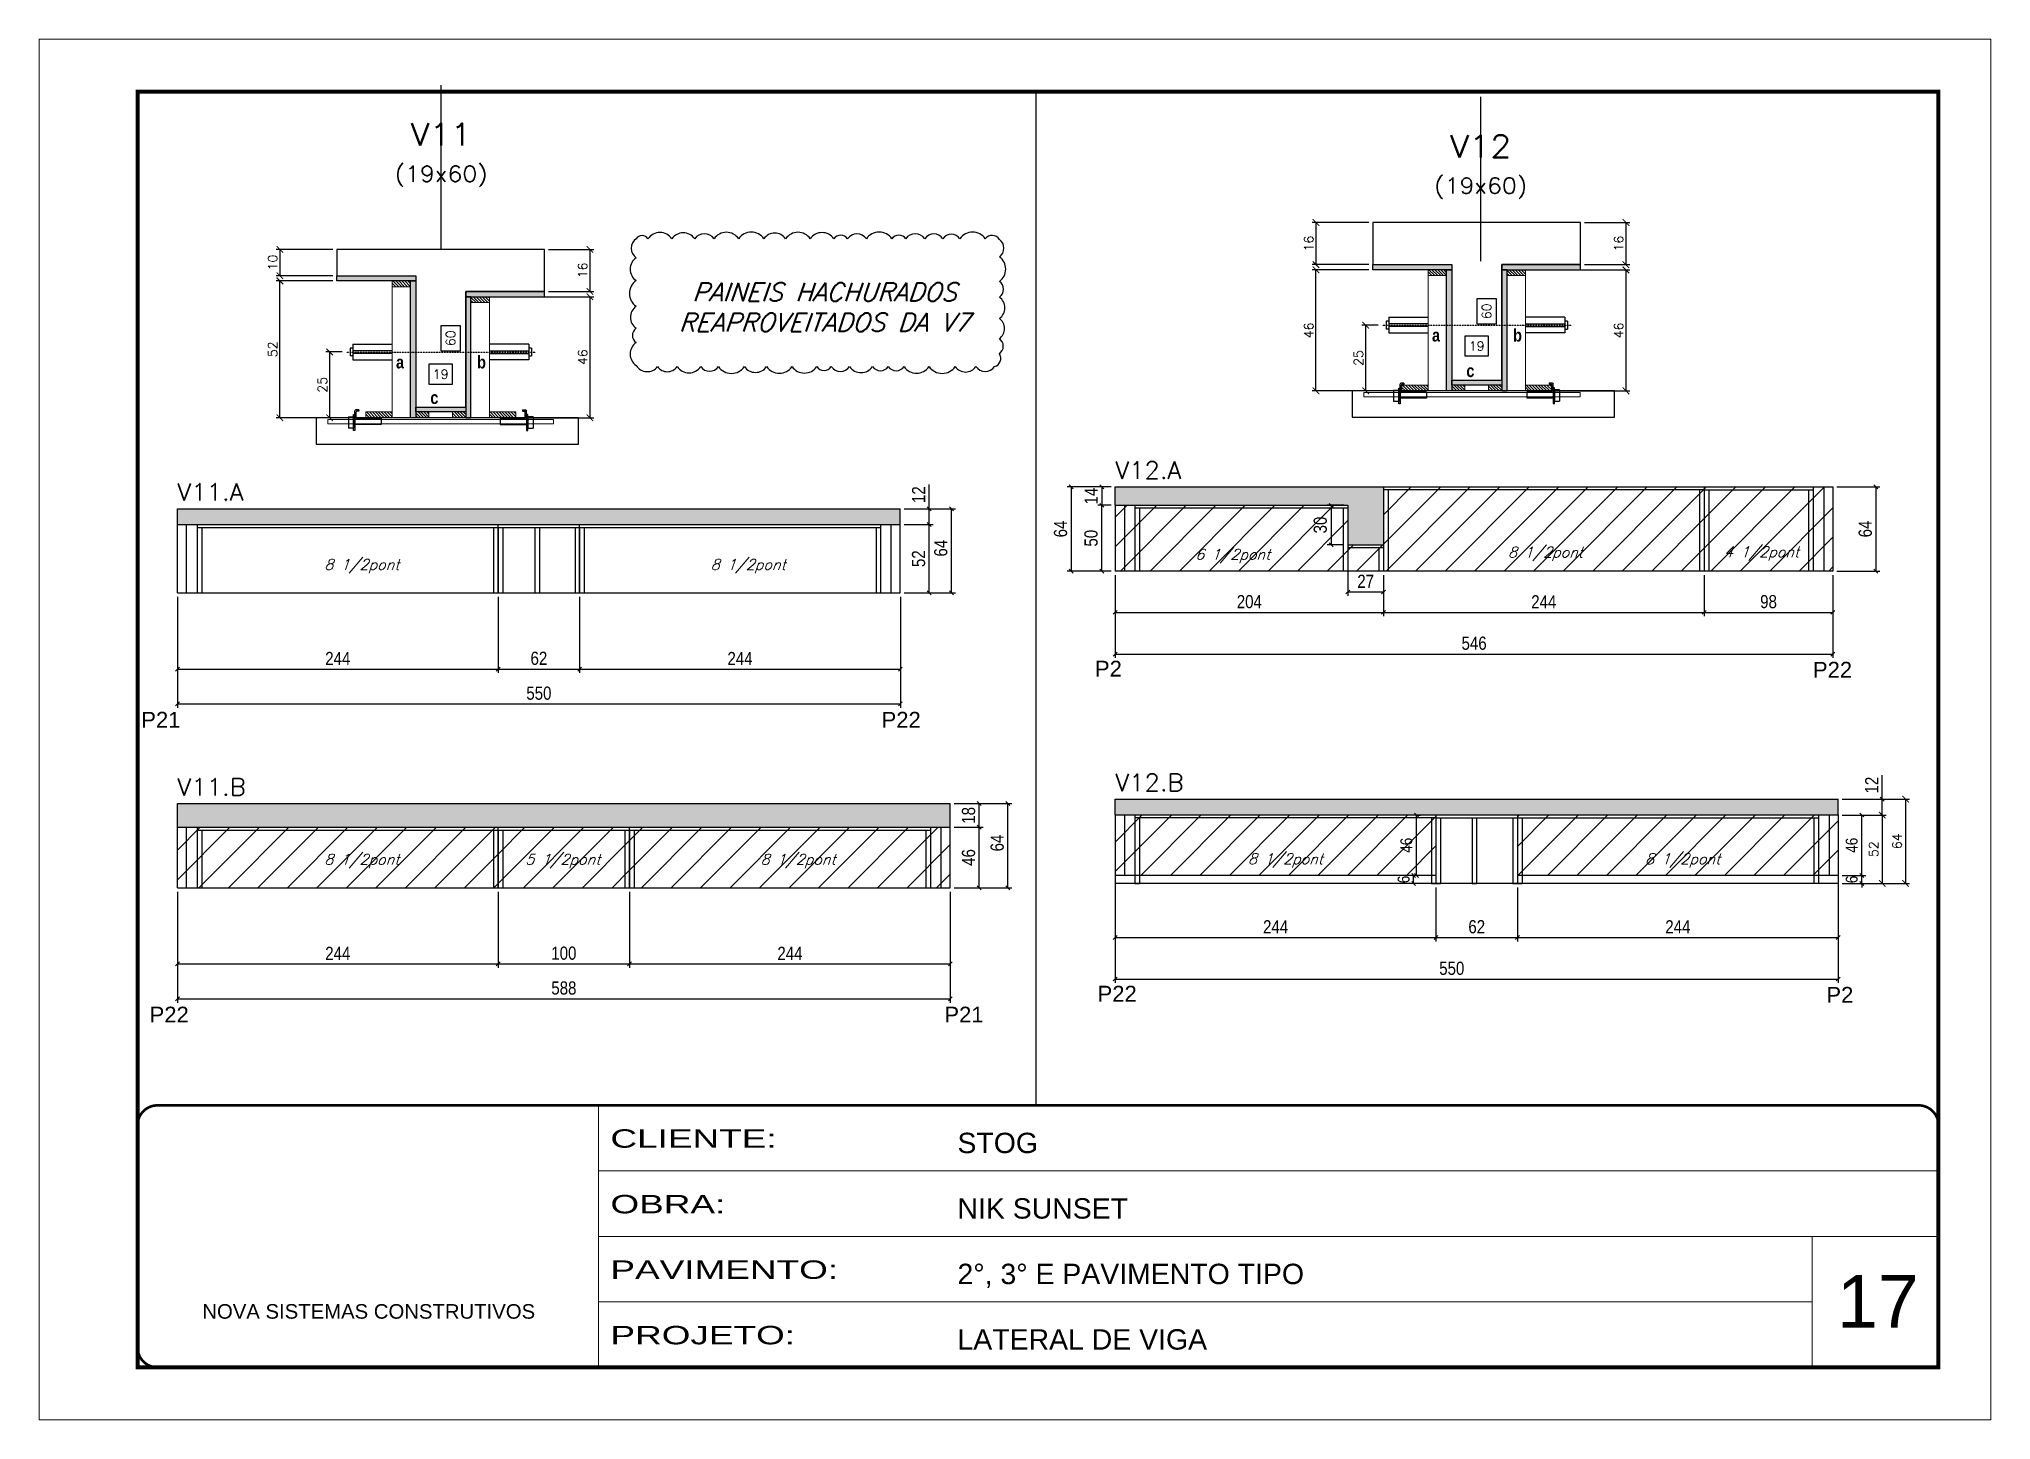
# Model space of a CAD drawing. Extents: x -10448 to -1189, y -11772 to 17235.
# Drawn here: x -10448 to -8963, y 11200 to 12250 of the extents above; entities that cross this region are included whole.
import ezdxf
from ezdxf.enums import TextEntityAlignment as Align

# ---------------------------------------------------------------- set-up
doc = ezdxf.new("R2010")
doc.units = 0
for name, pattern in [('CONTINUO', [0]), ('DASHED', [0.75, 0.5, -0.25]), ('HIDDEN', [0.375, 0.25, -0.125])]:
    doc.linetypes.add(name, pattern=pattern)
for name, color, linetype in [('5', 5, 'Continuous'), ('barrote', 251, 'Continuous'), ('COTA', 241, 'Continuous'), ('Cota Seção (2x)', 4, 'Continuous'), ('detalhes', 4, 'Continuous'), ('Painéis', 200, 'Continuous'), ('presilha', 1, 'Continuous'), ('Reaproveitamento', 251, 'Continuous'), ('SARR_2.2x7', 40, 'Continuous'), ('SARR_3.5x7', 81, 'Continuous'), ('TENSOR', 3, 'Continuous'), ('texto', 7, 'Continuous'), ('Texto de Titulo', 7, 'Continuous'), ('Texto Qtd Sarr', 242, 'Continuous')]:
    doc.layers.add(name, color=color, linetype=linetype)
for name, color, linetype, lineweight in [('CARIMBO', 255, 'Continuous', 9), ('CONCRETO', 251, 'Continuous', 25), ('Folhas', 255, 'Continuous', 9), ('Hachura', 251, 'Continuous', 9), ('Madeira', 126, 'Continuous', 18), ('SARRAFO DE PRESSAO', 251, 'DASHED', 9), ('SCO-___-LAJ', 2, 'Continuous', 0), ('Texto Seção', 7, 'Continuous', 15)]:
    doc.layers.add(name, color=color, linetype=linetype, lineweight=lineweight)
doc.styles.add('ARIAL', font='arial.ttf')
doc.styles.add('COTA TECNICA', font='techl___.ttf', dxfattribs={"height": 10})
doc.styles.add('COTA TECNICA-50', font='techl___.ttf', dxfattribs={"height": 9})
doc.styles.add('REGUA-120', font='ROMANS.shx', dxfattribs={"height": 15})
doc.styles.add('Romans', font='romans.shx')
doc.styles.get("Standard").update_dxf_attribs({"font": 'arial.ttf'})
doc.styles.add('TECNICA', font='techb___.ttf', dxfattribs={"height": 10})
doc.styles.add('Tecnologia', font='')
doc.styles.get('Tecnologia').set_extended_font_data('Forgotten Futurist')
doc.dimstyles.new('COTA PAINEL-50', dxfattribs={"dimtxt": 9, "dimasz": 3, "dimexe": 3, "dimexo": 3, "dimgap": 3, "dimtad": 1, "dimdec": 1, "dimzin": 12, "dimdsep": 46, "dimtxsty": 'COTA TECNICA-50', "dimblk1": 'OBLIQUE', "dimblk2": 'OBLIQUE', "dimsah": 1, "dimcen": 0.9, "dimclrd": 4, "dimclre": 4, "dimclrt": 240, "dimadec": 1, "dimazin": 3, "dimtfac": 1, "dimtdec": 1, "dimtmove": 0, "dimatfit": 3, "dimfxl": 1, "dimtolj": 1, "dimtzin": 12, "dimarcsym": 0})
doc.dimstyles.new('Cota Paínel', dxfattribs={"dimtxt": 7, "dimasz": 5, "dimexe": 3, "dimexo": 3, "dimgap": 3, "dimtad": 1, "dimdec": 1, "dimzin": 12, "dimdsep": 46, "dimtxsty": 'Romans', "dimblk": 'ARCHTICK', "dimcen": 0, "dimclrd": 4, "dimclre": 4, "dimclrt": 1, "dimadec": 1, "dimazin": 3, "dimtfac": 1, "dimtdec": 1, "dimtmove": 0, "dimatfit": 3, "dimldrblk": 'OBLIQUE', "dimfxl": 1, "dimtolj": 1, "dimtzin": 12, "dimarcsym": 0})
doc.dimstyles.new('Cota Seção (2x)', dxfattribs={"dimtxt": 7, "dimasz": 5, "dimexe": 3, "dimexo": 3, "dimgap": 2, "dimtad": 3, "dimdec": 1, "dimlfac": 0.5, "dimzin": 12, "dimdsep": 46, "dimtxsty": 'Romans', "dimblk": 'ARCHTICK', "dimcen": 0, "dimclrd": 4, "dimclre": 4, "dimclrt": 1, "dimadec": 1, "dimazin": 3, "dimtfac": 1, "dimtdec": 1, "dimtmove": 0, "dimatfit": 3, "dimldrblk": 'OBLIQUE', "dimfxl": 1, "dimtolj": 1, "dimtzin": 12, "dimarcsym": 0})
doc.dimstyles.new('Cota Seção interna', dxfattribs={"dimtxt": 7, "dimasz": 6, "dimexe": 0.18, "dimexo": 2, "dimgap": -4, "dimtad": 3, "dimdec": 1, "dimlfac": 0.5, "dimzin": 12, "dimdsep": 46, "dimtxsty": 'Romans', "dimblk": 'ARCHTICK', "dimcen": 0.09, "dimse1": 1, "dimse2": 1, "dimsd1": 1, "dimsd2": 1, "dimclrd": 180, "dimclre": 5, "dimclrt": 1, "dimadec": 0, "dimazin": 3, "dimtfac": 1, "dimtdec": 1, "dimtofl": 0, "dimtmove": 0, "dimatfit": 3, "dimldrblk": 'ARCHTICK', "dimfxl": 1, "dimtolj": 1, "dimtzin": 0, "dimarcsym": 0})
doc.dimstyles.new('PAINEL', dxfattribs={"dimtxt": 10, "dimasz": 3, "dimexe": 3, "dimexo": 3, "dimgap": 3, "dimtad": 1, "dimdec": 1, "dimzin": 12, "dimdsep": 46, "dimtxsty": 'COTA TECNICA', "dimblk1": 'OBLIQUE', "dimblk2": 'OBLIQUE', "dimsah": 1, "dimcen": 0.9, "dimclrd": 4, "dimclre": 4, "dimclrt": 240, "dimadec": 1, "dimazin": 3, "dimtfac": 1, "dimtdec": 1, "dimtmove": 0, "dimatfit": 3, "dimfxl": 1, "dimtolj": 1, "dimtzin": 12, "dimarcsym": 0})
pattern_1 = [(50, (-139812.2827, -18395.9775), (5.46554007, -0.47817257), [0.5715, -6.2865]), (355, (-139812.2827, -18395.9775), (-1.05730264, 5.73170536), [0.4572, -5.02921753]), (100.4514447, (-139811.827, -18396.0174), (4.40823741, 5.25353256), [0.48570026, -5.34270734]), (46.1842, (-139812.283, -18394.4535), (8.13237123, -1.26126984), [0.85725, -9.42975]), (96.6355576, (-139811.605, -18394.559), (7.122124, 7.42278374), [0.7285507, -8.01406824]), (351.184151, (-139812.283, -18394.4535), (7.122124, 7.42278374), [0.685799, -7.54379196]), (21, (-139811.5207, -18394.8345), (4.54843174, -3.06795595), [0.5715, -6.2865]), (326, (-139811.5207, -18394.8345), (1.85406085, 5.52563898), [0.4572, -5.0292]), (71.451445, (-139811.1417, -18395.09), (6.40249258, 2.45768307), [0.48570026, -5.34269813]), (37.5, (-139812.2827, -18395.9775), (0.092658098, 2.536651166), [0, -4.96824, 0, -5.1054, 0, -5.04825]), (7.5, (-139812.2827, -18395.9775), (2.004589875, 3.005417245), [0, -2.91084, 0, -4.85394, 0, -1.92405]), (327.5, (-139813.982, -18395.9775), (4.067717855, -0.17186232), [0, -1.905, 0, -5.9436, 0, -7.8867]), (317.5, (-139814.744, -18395.9775), (4.44387544, 0.76279473), [0, -2.4765, 0, -3.94716, 0, -5.6007])]
pattern_2 = [(45, (-139469.283, -18395.978), (-11.2253202, 11.2253202), [])]
pattern_3 = [(45, (-140848.283, -18573.978), (-11.2253202, 11.2253202), [])]

msp = doc.modelspace()

# ---------------------------------------------------------------- texts
at = {"layer": '5', "linetype": 'Continuous'}
for s, rotation, p in [('P2', 0.00004, (-9644.97, 11765.2)), ('P22', 0.00004, (-9098.73, 11764.37)), ('P21', 0.00004, (-10370.51, 11726.35)), ('P22', 0.00004, (-9807.29, 11726.35)), ('P22', 0.00004, (-9642.97, 11518.04)), ('P2', 0.00004, (-9088.49, 11517.21)), ('P22', 359.99996, (-10364.17, 11502.15)), ('P21', 359.99996, (-9759.52, 11502.15))]:
    msp.add_text(s, height=12, rotation=rotation, dxfattribs=at).set_placement(p)
at = {"layer": 'CARIMBO', "style": 'ARIAL'}
msp.add_text('17', height=40, dxfattribs=at).set_placement((-9080.42, 11270.07))
at = {"layer": 'detalhes', "style": 'TECNICA'}
for s, p in [('b', (-9326.83, 12019.95)), ('a', (-9388.51, 12019.96)), ('a', (-10176.7, 11999.5)), ('b', (-10115.02, 11999.49)), ('c', (-9362.38, 11992.92)), ('c', (-10150.58, 11972.46))]:
    msp.add_text(s, height=9.6, dxfattribs=at).set_placement(p)
at = {"layer": 'texto', "color": 2, "attachment_point": 5, "style": 'Romans'}
for s, insert, char_height in [('{\\Q19;\\C256;PAINEIS HACHURADOS \\PREAPROVEITADOS DA V7}', (-9850.89, 12046.04), 13.8508), ('{\\Q19;\\C256;8 1/2pont}', (-9302.19, 11858.45), 8), ('{\\Q19;\\C256;4 1/2pont}', (-9137.82, 11858.74), 8), ('{\\Q19;\\C256;8 1/2pont}', (-10202.66, 11849.02), 8), ('{\\Q19;\\C256;8 1/2pont}', (-9908.76, 11849.02), 8), ('{\\Q19;\\C256;6 1/2pont}', (-9540.1, 11856.81), 8), ('{\\Q19;\\C256;8 1/2pont}', (-10202.66, 11624.82), 8), ('{\\Q19;\\C256;5 1/2pont}', (-10049.76, 11624.82), 8), ('{\\Q19;\\C256;8 1/2pont}', (-9870.76, 11624.82), 8), ('{\\Q19;\\C256;8 1/2pont}', (-9500, 11625.31), 8), ('{\\Q19;\\C256;8 1/2pont}', (-9197.83, 11625.31), 8)]:
    msp.add_mtext(s, dxfattribs=dict(at, insert=insert, char_height=char_height))
at = {"layer": 'Texto Seção', "style": 'REGUA-120', "width": 1.05}
for s, p in [('V12.A', (-9629.5, 11915.61)), ('V11.A', (-10343.02, 11898.99)), ('V11.B', (-10343.02, 11674.78)), ('V12.B', (-9629.5, 11678.12))]:
    msp.add_text(s, height=13, dxfattribs=at).set_placement(p)

# ---------------------------------------------------------------- blocks, each defined once
blk = doc.blocks.new('9999999999')
at = {"color": 30, "linetype": 'CONTINUO'}
for p, q in [((98564.6, 34230.2), (98564.6, 34429.4)), ((98564.6, 34379.6), (99584, 34379.6)), ((98564.6, 34329.8), (99488, 34329.8)), ((99584, 34329.8), (99488, 34329.8)), ((99488, 34329.8), (99488, 34230.2)), ((98564.6, 34280), (99488, 34280))]:
    blk.add_line(p, q, dxfattribs=at)
at = {"color": 30, "linetype": 'CONTINUO', "const_width": 2}
blk.add_lwpolyline([(99584, 34230.2), (99584, 34414.4, 0.414214), (99569, 34429.4), (98229, 34429.4, 0.414214), (98214, 34414.4), (98214, 34245.2, 0.414214), (98229, 34230.2), (99584, 34230.2)], format="xyb", dxfattribs=at)
at = {"layer": 'Folhas'}
blk.add_lwpolyline([(98139, 34190.2), (99624, 34190.2), (99624, 35240.2), (98139, 35240.2)], close=True, dxfattribs=at)
at = {"layer": 'Folhas', "color": 30, "const_width": 3}
blk.add_lwpolyline([(98214, 34230.2), (99584, 34230.2), (99584, 35200.2), (98214, 35200.2)], close=True, dxfattribs=at)
at = {"color": 7, "linetype": 'Continuous', "ltscale": 5, "style": 'ARIAL'}
for s, height, p in [('STOG', 15.48, (98837.7, 34393.1)), ('NIK SUNSET', 15.48, (98837.7, 34343.3)), ('2°, 3° E PAVIMENTO TIPO', 15.483, (98837.7, 34293.5)), ('NOVA SISTEMAS CONSTRUTIVOS', 11.059, (98263.2, 34267.2)), ('LATERAL DE VIGA', 15.483, (98837.7, 34243.7))]:
    blk.add_text(s, height=height, dxfattribs=at).set_placement(p)
at = {"layer": 'Folhas', "color": 7, "style": 'Tecnologia', "width": 1.5}
for s, p in [('CLIENTE:', (98573.7, 34397.2)), ('OBRA:', (98573.7, 34347.3)), ('PAVIMENTO:', (98573.7, 34297.5)), ('PROJETO:', (98573.7, 34247.7))]:
    blk.add_text(s, height=14, dxfattribs=at).set_placement(p)
blk = doc.blocks.new('titulo1')
at = {"layer": 'Defpoints', "color": 252, "linetype": 'HIDDEN', "ltscale": 2}
blk.add_line((0, 0), (0, 125), dxfattribs=at)
at = {"layer": 'Defpoints', "style": 'Romans', "oblique": 15}
blk.add_attdef('FOLHA', text='', height=10, dxfattribs=at).set_placement((0, 15.6), align=Align.MIDDLE_CENTER)
at = {"layer": 'Texto Qtd Sarr', "color": 3, "style": 'Romans', "oblique": 15}
for tag, height, p in [('TITULO', 17, (0, 71.4)), ('SEÇÃO', 12, (0, 41.5))]:
    blk.add_attdef(tag, text='', height=height, dxfattribs=at).set_placement(p, align=Align.MIDDLE_CENTER)
blk = doc.blocks.new('_ArchTick')
at = {"color": 0, "linetype": 'ByBlock', "const_width": 0.15}
blk.add_lwpolyline([(-0.5, -0.5), (0.5, 0.5)], dxfattribs=at)
blk = doc.blocks.new('*D186')
at = {"layer": 'COTA', "color": 4, "lineweight": -2, "transparency": 16777216}
for p, q in [((-10224.7, 12090), (-10268, 12090)), ((-10265, 12090), (-10265, 12070)), ((-10224.7, 12070), (-10268, 12070))]:
    blk.add_line(p, q, dxfattribs=at)
at = {"layer": 'Defpoints', "color": 0, "transparency": 16777216}
for p in [(-10221.7, 12090), (-10265, 12070), (-10221.7, 12070)]:
    blk.add_point(p, dxfattribs=at)
at = {"layer": 'COTA', "color": 4, "lineweight": -2, "transparency": 16777216, "xscale": 5, "yscale": 5, "zscale": 5}
for p, rotation in [((-10265, 12090), 90), ((-10265, 12070), 270)]:
    blk.add_blockref('_ArchTick', p, dxfattribs=dict(at, rotation=rotation))
at = {"layer": 'COTA', "color": 1, "transparency": 16777216, "insert": (-10270.5, 12080), "char_height": 7, "attachment_point": 5, "rotation": 90, "style": 'Romans'}
blk.add_mtext('\\A1;10', dxfattribs=at)
blk = doc.blocks.new('_Oblique')
at = {"color": 0, "linetype": 'ByBlock', "lineweight": -2}
blk.add_line((-0.5, -0.5), (0.5, 0.5), dxfattribs=at)
blk = doc.blocks.new('*D187')
at = {"layer": 'COTA', "color": 4, "lineweight": -2, "transparency": 16777216}
for p, q in [((-10224.7, 12066), (-10268, 12066)), ((-10265, 11962), (-10265, 12066)), ((-10202.7, 11962), (-10268, 11962))]:
    blk.add_line(p, q, dxfattribs=at)
at = {"layer": 'Defpoints', "color": 0, "transparency": 16777216}
for p in [(-10265, 12066), (-10221.7, 12066), (-10199.7, 11962)]:
    blk.add_point(p, dxfattribs=at)
at = {"layer": 'COTA', "color": 4, "lineweight": -2, "transparency": 16777216, "xscale": 5, "yscale": 5, "zscale": 5}
for p, rotation in [((-10265, 12066), 90), ((-10265, 11962), 270)]:
    blk.add_blockref('_ArchTick', p, dxfattribs=dict(at, rotation=rotation))
at = {"layer": 'COTA', "color": 1, "transparency": 16777216, "insert": (-10270.5, 12014), "char_height": 7, "attachment_point": 5, "rotation": 90, "style": 'Romans'}
blk.add_mtext('\\A1;52', dxfattribs=at)
blk = doc.blocks.new('*D188')
at = {"layer": 'Cota Seção (2x)', "color": 180, "lineweight": -2, "transparency": 16777216}
for p, q in [((-10127.7, 12031.9), (-10142.7, 12031.9)), ((-10142.7, 12031.9), (-10142.7, 12012.9)), ((-10127.7, 12012.9), (-10127.7, 12031.9)), ((-10142.7, 12012.9), (-10127.7, 12012.9))]:
    blk.add_line(p, q, dxfattribs=at)
at = {"layer": 'Defpoints', "color": 0, "transparency": 16777216}
for p in [(-10161.7, 12090), (-10123.7, 12090), (-10161.7, 11970)]:
    blk.add_point(p, dxfattribs=at)
at = {"layer": 'Cota Seção (2x)', "color": 1, "transparency": 16777216, "insert": (-10135.2, 12022.4), "char_height": 7, "attachment_point": 5, "rotation": 90, "style": 'Romans'}
blk.add_mtext('\\A1;60', dxfattribs=at)
blk = doc.blocks.new('*D189')
at = {"layer": 'COTA', "color": 4, "lineweight": -2, "transparency": 16777216}
for p, q in [((-10102.7, 12054), (-10026.2, 12054)), ((-10029.2, 12054), (-10029.2, 11962)), ((-10082.7, 11962), (-10026.2, 11962))]:
    blk.add_line(p, q, dxfattribs=at)
at = {"layer": 'Defpoints', "color": 0, "transparency": 16777216}
for p in [(-10105.7, 12054), (-10085.7, 11962), (-10029.2, 11962)]:
    blk.add_point(p, dxfattribs=at)
at = {"layer": 'COTA', "color": 4, "lineweight": -2, "transparency": 16777216, "xscale": 5, "yscale": 5, "zscale": 5}
for p, rotation in [((-10029.2, 12054), 90), ((-10029.2, 11962), 270)]:
    blk.add_blockref('_ArchTick', p, dxfattribs=dict(at, rotation=rotation))
at = {"layer": 'COTA', "color": 1, "transparency": 16777216, "insert": (-10034.7, 12008), "char_height": 7, "attachment_point": 5, "rotation": 90, "style": 'Romans'}
blk.add_mtext('\\A1;46', dxfattribs=at)
blk = doc.blocks.new('PRESILHA METÁLICA 1')
at = {"layer": 'presilha'}
for p, q in [((0, 13), (6, 13)), ((0, 13), (0, 0)), ((6, 0), (0, 0)), ((6, 15.5), (7.5, 15.5)), ((6, -2.5), (6, 15.5)), ((6, 13), (6, 0)), ((7.5, 10.6), (7.5, 19.9)), ((7.5, 15.5), (7.5, -2.5)), ((37.5, 4.1), (7.5, 4.1)), ((12, 21), (8.6, 21)), ((9, 11.6), (9, 18.9)), ((12, 19.5), (9.6, 19.5)), ((37.5, 11), (9.6, 11)), ((12, 21), (12, 19.5)), ((37.5, 11), (37.5, 4.1)), ((7.5, -2.5), (6, -2.5))]:
    blk.add_line(p, q, dxfattribs=at)
for centre, radius, start, end in [((8.6, 19.9), 1.14, 90, 180), ((9.6, 18.9), 0.57, 90, 180), ((9.6, 11.6), 0.57, 180, 270)]:
    blk.add_arc(centre, radius, start, end, dxfattribs=at)
blk = doc.blocks.new('*D1315')
at = {"layer": 'COTA', "color": 4, "lineweight": -2, "transparency": 16777216}
for p, q in [((-10217.7, 12012), (-10230.2, 12012)), ((-10227.2, 12012), (-10227.2, 11962)), ((-10217.7, 11962), (-10230.2, 11962))]:
    blk.add_line(p, q, dxfattribs=at)
at = {"layer": 'Defpoints', "color": 0, "transparency": 16777216}
for p in [(-10214.7, 12012), (-10227.2, 11962), (-10214.7, 11962)]:
    blk.add_point(p, dxfattribs=at)
at = {"layer": 'COTA', "color": 4, "lineweight": -2, "transparency": 16777216, "xscale": 5, "yscale": 5, "zscale": 5}
for p, rotation in [((-10227.2, 12012), 90), ((-10227.2, 11962), 270)]:
    blk.add_blockref('_ArchTick', p, dxfattribs=dict(at, rotation=rotation))
at = {"layer": 'COTA', "color": 1, "transparency": 16777216, "insert": (-10232.7, 11987), "char_height": 7, "attachment_point": 5, "rotation": 90, "style": 'Romans'}
blk.add_mtext('\\A1;25', dxfattribs=at)
blk = doc.blocks.new('*D1316')
at = {"layer": 'COTA', "color": 4, "lineweight": -2, "transparency": 16777216}
for p, q in [((-10060.7, 12090), (-10026.2, 12090)), ((-10029.2, 12090), (-10029.2, 12058)), ((-10060.7, 12058), (-10026.2, 12058))]:
    blk.add_line(p, q, dxfattribs=at)
at = {"layer": 'Defpoints', "color": 0, "transparency": 16777216}
for p in [(-10063.7, 12090), (-10063.7, 12058), (-10029.2, 12058)]:
    blk.add_point(p, dxfattribs=at)
at = {"layer": 'COTA', "color": 4, "lineweight": -2, "transparency": 16777216, "xscale": 5, "yscale": 5, "zscale": 5}
for p, rotation in [((-10029.2, 12090), 90), ((-10029.2, 12058), 270)]:
    blk.add_blockref('_ArchTick', p, dxfattribs=dict(at, rotation=rotation))
at = {"layer": 'COTA', "color": 1, "transparency": 16777216, "insert": (-10034.7, 12074), "char_height": 7, "attachment_point": 5, "rotation": 90, "style": 'Romans'}
blk.add_mtext('\\A1;16', dxfattribs=at)
blk = doc.blocks.new('*D1317')
at = {"layer": 'Cota Seção (2x)', "color": 180, "lineweight": -2, "transparency": 16777216}
for p, q in [((-10133.7, 12002.6), (-10151.7, 12002.6)), ((-10151.7, 12002.6), (-10151.7, 11987.6)), ((-10133.7, 11987.6), (-10133.7, 12002.6)), ((-10151.7, 11987.6), (-10133.7, 11987.6))]:
    blk.add_line(p, q, dxfattribs=at)
at = {"layer": 'Defpoints', "color": 0, "transparency": 16777216}
for p in [(-10161.7, 11970), (-10123.7, 11983.6), (-10123.7, 11970)]:
    blk.add_point(p, dxfattribs=at)
at = {"layer": 'Cota Seção (2x)', "color": 1, "transparency": 16777216, "insert": (-10142.7, 11995.1), "char_height": 7, "attachment_point": 5, "style": 'Romans'}
blk.add_mtext('\\A1;19', dxfattribs=at)
blk = doc.blocks.new('*D190')
at = {"layer": 'COTA', "color": 4, "linetype": 'ByBlock', "lineweight": -2, "transparency": 16777216}
for p, q in [((-9790, 11880.8), (-9768, 11880.8)), ((-9771, 11828.8), (-9771, 11880.8)), ((-9790, 11828.8), (-9768, 11828.8))]:
    blk.add_line(p, q, dxfattribs=at)
at = {"layer": 'Defpoints', "color": 0, "linetype": 'ByBlock', "transparency": 16777216}
for p in [(-9793, 11880.8), (-9771, 11880.8), (-9793, 11828.8)]:
    blk.add_point(p, dxfattribs=at)
at = {"layer": 'COTA', "color": 4, "linetype": 'ByBlock', "lineweight": -2, "transparency": 16777216, "xscale": 3, "yscale": 3, "zscale": 3}
for p, rotation in [((-9771, 11880.8), 90), ((-9771, 11828.8), 270)]:
    blk.add_blockref('_Oblique', p, dxfattribs=dict(at, rotation=rotation))
at = {"layer": 'COTA', "color": 240, "linetype": 'ByBlock', "transparency": 16777216, "insert": (-9779.1, 11854.8), "char_height": 10, "attachment_point": 5, "rotation": 90, "style": 'COTA TECNICA'}
blk.add_mtext('\\A1;52', dxfattribs=at)
blk = doc.blocks.new('*D191')
at = {"layer": 'COTA', "color": 4, "linetype": 'ByBlock', "lineweight": -2, "transparency": 16777216}
for p, q in [((-9771, 11892.8), (-9771, 11911.1)), ((-9790, 11892.8), (-9768, 11892.8)), ((-9790, 11880.8), (-9768, 11880.8)), ((-9771, 11880.8), (-9771, 11892.8))]:
    blk.add_line(p, q, dxfattribs=at)
at = {"layer": 'Defpoints', "color": 0, "linetype": 'ByBlock', "transparency": 16777216}
for p in [(-9793, 11892.8), (-9793, 11880.8), (-9771, 11892.8)]:
    blk.add_point(p, dxfattribs=at)
at = {"layer": 'COTA', "color": 4, "linetype": 'ByBlock', "lineweight": -2, "transparency": 16777216, "xscale": 3, "yscale": 3, "zscale": 3}
for p, rotation in [((-9771, 11892.8), 90), ((-9771, 11880.8), 270)]:
    blk.add_blockref('_Oblique', p, dxfattribs=dict(at, rotation=rotation))
at = {"layer": 'COTA', "color": 240, "linetype": 'ByBlock', "transparency": 16777216, "insert": (-9779.1, 11903.5), "char_height": 10, "attachment_point": 5, "rotation": 90, "style": 'COTA TECNICA'}
blk.add_mtext('\\A1;12', dxfattribs=at)
blk = doc.blocks.new('*D192')
at = {"layer": 'COTA', "color": 4, "linetype": 'ByBlock', "lineweight": -2, "transparency": 16777216}
for p, q in [((-9790, 11892.8), (-9751.1, 11892.8)), ((-9754.1, 11828.8), (-9754.1, 11892.8)), ((-9790, 11828.8), (-9751.1, 11828.8))]:
    blk.add_line(p, q, dxfattribs=at)
at = {"layer": 'Defpoints', "color": 0, "linetype": 'ByBlock', "transparency": 16777216}
for p in [(-9793, 11892.8), (-9754.1, 11892.8), (-9793, 11828.8)]:
    blk.add_point(p, dxfattribs=at)
at = {"layer": 'COTA', "color": 4, "linetype": 'ByBlock', "lineweight": -2, "transparency": 16777216, "xscale": 3, "yscale": 3, "zscale": 3}
for p, rotation in [((-9754.1, 11892.8), 90), ((-9754.1, 11828.8), 270)]:
    blk.add_blockref('_Oblique', p, dxfattribs=dict(at, rotation=rotation))
at = {"layer": 'COTA', "color": 240, "linetype": 'ByBlock', "transparency": 16777216, "insert": (-9762.2, 11862.8), "char_height": 10, "attachment_point": 5, "rotation": 90, "style": 'COTA TECNICA'}
blk.add_mtext('\\A1;64', dxfattribs=at)
blk = doc.blocks.new('*D193')
at = {"layer": 'COTA', "color": 4, "linetype": 'ByBlock', "lineweight": -2, "transparency": 16777216}
for p, q in [((-10343, 11825.8), (-10343, 11767.9)), ((-10099, 11825.8), (-10099, 11767.9)), ((-10343, 11770.9), (-10099, 11770.9))]:
    blk.add_line(p, q, dxfattribs=at)
at = {"layer": 'Defpoints', "color": 0, "linetype": 'ByBlock', "transparency": 16777216}
for p in [(-10343, 11828.8), (-10099, 11828.8), (-10099, 11770.9)]:
    blk.add_point(p, dxfattribs=at)
at = {"layer": 'COTA', "color": 4, "linetype": 'ByBlock', "lineweight": -2, "transparency": 16777216, "xscale": 3, "yscale": 3, "zscale": 3, "rotation": 180}
blk.add_blockref('_Oblique', (-10343, 11770.9), dxfattribs=at)
at = {"layer": 'COTA', "color": 4, "linetype": 'ByBlock', "lineweight": -2, "transparency": 16777216, "xscale": 3, "yscale": 3, "zscale": 3}
blk.add_blockref('_Oblique', (-10099, 11770.9), dxfattribs=at)
at = {"layer": 'COTA', "color": 240, "linetype": 'ByBlock', "transparency": 16777216, "insert": (-10221, 11778.9), "char_height": 10, "attachment_point": 5, "style": 'COTA TECNICA'}
blk.add_mtext('\\A1;244', dxfattribs=at)
blk = doc.blocks.new('*D194')
at = {"layer": 'COTA', "color": 4, "linetype": 'ByBlock', "lineweight": -2, "transparency": 16777216}
for p, q in [((-10099, 11825.8), (-10099, 11767.9)), ((-10037, 11825.8), (-10037, 11767.9)), ((-10099, 11770.9), (-10037, 11770.9))]:
    blk.add_line(p, q, dxfattribs=at)
at = {"layer": 'Defpoints', "color": 0, "linetype": 'ByBlock', "transparency": 16777216}
for p in [(-10099, 11828.8), (-10037, 11828.8), (-10037, 11770.9)]:
    blk.add_point(p, dxfattribs=at)
at = {"layer": 'COTA', "color": 4, "linetype": 'ByBlock', "lineweight": -2, "transparency": 16777216, "xscale": 3, "yscale": 3, "zscale": 3, "rotation": 180}
blk.add_blockref('_Oblique', (-10099, 11770.9), dxfattribs=at)
at = {"layer": 'COTA', "color": 4, "linetype": 'ByBlock', "lineweight": -2, "transparency": 16777216, "xscale": 3, "yscale": 3, "zscale": 3}
blk.add_blockref('_Oblique', (-10037, 11770.9), dxfattribs=at)
at = {"layer": 'COTA', "color": 240, "linetype": 'ByBlock', "transparency": 16777216, "insert": (-10068, 11779), "char_height": 10, "attachment_point": 5, "style": 'COTA TECNICA'}
blk.add_mtext('\\A1;62', dxfattribs=at)
blk = doc.blocks.new('*D195')
at = {"layer": 'COTA', "color": 4, "linetype": 'ByBlock', "lineweight": -2, "transparency": 16777216}
for p, q in [((-10343, 11825.8), (-10343, 11741.4)), ((-9793, 11825.8), (-9793, 11741.4)), ((-10343, 11744.4), (-9793, 11744.4))]:
    blk.add_line(p, q, dxfattribs=at)
at = {"layer": 'Defpoints', "color": 0, "linetype": 'ByBlock', "transparency": 16777216}
for p in [(-10343, 11828.8), (-9793, 11828.8), (-9793, 11744.4)]:
    blk.add_point(p, dxfattribs=at)
at = {"layer": 'COTA', "color": 4, "linetype": 'ByBlock', "lineweight": -2, "transparency": 16777216, "xscale": 3, "yscale": 3, "zscale": 3, "rotation": 180}
blk.add_blockref('_Oblique', (-10343, 11744.4), dxfattribs=at)
at = {"layer": 'COTA', "color": 4, "linetype": 'ByBlock', "lineweight": -2, "transparency": 16777216, "xscale": 3, "yscale": 3, "zscale": 3}
blk.add_blockref('_Oblique', (-9793, 11744.4), dxfattribs=at)
at = {"layer": 'COTA', "color": 240, "linetype": 'ByBlock', "transparency": 16777216, "insert": (-10068, 11752.5), "char_height": 10, "attachment_point": 5, "style": 'COTA TECNICA'}
blk.add_mtext('\\A1;550', dxfattribs=at)
blk = doc.blocks.new('*D1318')
at = {"layer": 'COTA', "color": 4, "linetype": 'ByBlock', "lineweight": -2, "transparency": 16777216}
for p, q in [((-10037, 11825.8), (-10037, 11767.9)), ((-9793, 11791.6), (-9793, 11767.9)), ((-10037, 11770.9), (-9793, 11770.9))]:
    blk.add_line(p, q, dxfattribs=at)
at = {"layer": 'Defpoints', "color": 0, "linetype": 'ByBlock', "transparency": 16777216}
for p in [(-10037, 11828.8), (-9793, 11794.6), (-9793, 11770.9)]:
    blk.add_point(p, dxfattribs=at)
at = {"layer": 'COTA', "color": 4, "linetype": 'ByBlock', "lineweight": -2, "transparency": 16777216, "xscale": 3, "yscale": 3, "zscale": 3, "rotation": 180}
blk.add_blockref('_Oblique', (-10037, 11770.9), dxfattribs=at)
at = {"layer": 'COTA', "color": 4, "linetype": 'ByBlock', "lineweight": -2, "transparency": 16777216, "xscale": 3, "yscale": 3, "zscale": 3}
blk.add_blockref('_Oblique', (-9793, 11770.9), dxfattribs=at)
at = {"layer": 'COTA', "color": 240, "linetype": 'ByBlock', "transparency": 16777216, "insert": (-9915, 11778.9), "char_height": 10, "attachment_point": 5, "style": 'COTA TECNICA'}
blk.add_mtext('\\A1;244', dxfattribs=at)
blk = doc.blocks.new('*D196')
at = {"layer": 'COTA', "color": 4, "linetype": 'ByBlock', "lineweight": -2, "transparency": 16777216}
for p, q in [((-9752, 11650.6), (-9730, 11650.6)), ((-9733, 11604.6), (-9733, 11650.6)), ((-9752, 11604.6), (-9730, 11604.6))]:
    blk.add_line(p, q, dxfattribs=at)
at = {"layer": 'Defpoints', "color": 0, "linetype": 'ByBlock', "transparency": 16777216}
for p in [(-9755, 11650.6), (-9733, 11650.6), (-9755, 11604.6)]:
    blk.add_point(p, dxfattribs=at)
at = {"layer": 'COTA', "color": 4, "linetype": 'ByBlock', "lineweight": -2, "transparency": 16777216, "xscale": 3, "yscale": 3, "zscale": 3}
for p, rotation in [((-9733, 11650.6), 90), ((-9733, 11604.6), 270)]:
    blk.add_blockref('_Oblique', p, dxfattribs=dict(at, rotation=rotation))
at = {"layer": 'COTA', "color": 240, "linetype": 'ByBlock', "transparency": 16777216, "insert": (-9741.1, 11627.6), "char_height": 10, "attachment_point": 5, "rotation": 90, "style": 'COTA TECNICA'}
blk.add_mtext('\\A1;46', dxfattribs=at)
blk = doc.blocks.new('*D197')
at = {"layer": 'COTA', "color": 4, "linetype": 'ByBlock', "lineweight": -2, "transparency": 16777216}
for p, q in [((-9752, 11668.6), (-9730, 11668.6)), ((-9733, 11650.6), (-9733, 11668.6)), ((-9752, 11650.6), (-9730, 11650.6))]:
    blk.add_line(p, q, dxfattribs=at)
at = {"layer": 'Defpoints', "color": 0, "linetype": 'ByBlock', "transparency": 16777216}
for p in [(-9755, 11668.6), (-9733, 11668.6), (-9755, 11650.6)]:
    blk.add_point(p, dxfattribs=at)
at = {"layer": 'COTA', "color": 4, "linetype": 'ByBlock', "lineweight": -2, "transparency": 16777216, "xscale": 3, "yscale": 3, "zscale": 3}
for p, rotation in [((-9733, 11668.6), 90), ((-9733, 11650.6), 270)]:
    blk.add_blockref('_Oblique', p, dxfattribs=dict(at, rotation=rotation))
at = {"layer": 'COTA', "color": 240, "linetype": 'ByBlock', "transparency": 16777216, "insert": (-9741.1, 11659.6), "char_height": 10, "attachment_point": 5, "rotation": 90, "style": 'COTA TECNICA'}
blk.add_mtext('\\A1;18', dxfattribs=at)
blk = doc.blocks.new('*D198')
at = {"layer": 'COTA', "color": 4, "linetype": 'ByBlock', "lineweight": -2, "transparency": 16777216}
for p, q in [((-9752, 11668.6), (-9708.2, 11668.6)), ((-9711.2, 11604.6), (-9711.2, 11668.6)), ((-9752, 11604.6), (-9708.2, 11604.6))]:
    blk.add_line(p, q, dxfattribs=at)
at = {"layer": 'Defpoints', "color": 0, "linetype": 'ByBlock', "transparency": 16777216}
for p in [(-9755, 11668.6), (-9711.2, 11668.6), (-9755, 11604.6)]:
    blk.add_point(p, dxfattribs=at)
at = {"layer": 'COTA', "color": 4, "linetype": 'ByBlock', "lineweight": -2, "transparency": 16777216, "xscale": 3, "yscale": 3, "zscale": 3}
for p, rotation in [((-9711.2, 11668.6), 90), ((-9711.2, 11604.6), 270)]:
    blk.add_blockref('_Oblique', p, dxfattribs=dict(at, rotation=rotation))
at = {"layer": 'COTA', "color": 240, "linetype": 'ByBlock', "transparency": 16777216, "insert": (-9719.3, 11638.6), "char_height": 10, "attachment_point": 5, "rotation": 90, "style": 'COTA TECNICA'}
blk.add_mtext('\\A1;64', dxfattribs=at)
blk = doc.blocks.new('*D199')
at = {"layer": 'COTA', "color": 4, "linetype": 'ByBlock', "lineweight": -2, "transparency": 16777216}
for p, q in [((-10343, 11601.6), (-10343, 11543.7)), ((-10099, 11601.6), (-10099, 11543.7)), ((-10343, 11546.7), (-10099, 11546.7))]:
    blk.add_line(p, q, dxfattribs=at)
at = {"layer": 'Defpoints', "color": 0, "linetype": 'ByBlock', "transparency": 16777216}
for p in [(-10343, 11604.6), (-10099, 11604.6), (-10099, 11546.7)]:
    blk.add_point(p, dxfattribs=at)
at = {"layer": 'COTA', "color": 4, "linetype": 'ByBlock', "lineweight": -2, "transparency": 16777216, "xscale": 3, "yscale": 3, "zscale": 3, "rotation": 180}
blk.add_blockref('_Oblique', (-10343, 11546.7), dxfattribs=at)
at = {"layer": 'COTA', "color": 4, "linetype": 'ByBlock', "lineweight": -2, "transparency": 16777216, "xscale": 3, "yscale": 3, "zscale": 3}
blk.add_blockref('_Oblique', (-10099, 11546.7), dxfattribs=at)
at = {"layer": 'COTA', "color": 240, "linetype": 'ByBlock', "transparency": 16777216, "insert": (-10221, 11554.7), "char_height": 10, "attachment_point": 5, "style": 'COTA TECNICA'}
blk.add_mtext('\\A1;244', dxfattribs=at)
blk = doc.blocks.new('*D200')
at = {"layer": 'COTA', "color": 4, "linetype": 'ByBlock', "lineweight": -2, "transparency": 16777216}
for p, q in [((-10099, 11601.6), (-10099, 11543.7)), ((-9999, 11601.6), (-9999, 11543.7)), ((-10099, 11546.7), (-9999, 11546.7))]:
    blk.add_line(p, q, dxfattribs=at)
at = {"layer": 'Defpoints', "color": 0, "linetype": 'ByBlock', "transparency": 16777216}
for p in [(-10099, 11604.6), (-9999, 11604.6), (-9999, 11546.7)]:
    blk.add_point(p, dxfattribs=at)
at = {"layer": 'COTA', "color": 4, "linetype": 'ByBlock', "lineweight": -2, "transparency": 16777216, "xscale": 3, "yscale": 3, "zscale": 3, "rotation": 180}
blk.add_blockref('_Oblique', (-10099, 11546.7), dxfattribs=at)
at = {"layer": 'COTA', "color": 4, "linetype": 'ByBlock', "lineweight": -2, "transparency": 16777216, "xscale": 3, "yscale": 3, "zscale": 3}
blk.add_blockref('_Oblique', (-9999, 11546.7), dxfattribs=at)
at = {"layer": 'COTA', "color": 240, "linetype": 'ByBlock', "transparency": 16777216, "insert": (-10049, 11554.8), "char_height": 10, "attachment_point": 5, "style": 'COTA TECNICA'}
blk.add_mtext('\\A1;100', dxfattribs=at)
blk = doc.blocks.new('*D201')
at = {"layer": 'COTA', "color": 4, "linetype": 'ByBlock', "lineweight": -2, "transparency": 16777216}
for p, q in [((-10343, 11601.6), (-10343, 11517.2)), ((-9755, 11601.6), (-9755, 11517.2)), ((-10343, 11520.2), (-9755, 11520.2))]:
    blk.add_line(p, q, dxfattribs=at)
at = {"layer": 'Defpoints', "color": 0, "linetype": 'ByBlock', "transparency": 16777216}
for p in [(-10343, 11604.6), (-9755, 11604.6), (-9755, 11520.2)]:
    blk.add_point(p, dxfattribs=at)
at = {"layer": 'COTA', "color": 4, "linetype": 'ByBlock', "lineweight": -2, "transparency": 16777216, "xscale": 3, "yscale": 3, "zscale": 3, "rotation": 180}
blk.add_blockref('_Oblique', (-10343, 11520.2), dxfattribs=at)
at = {"layer": 'COTA', "color": 4, "linetype": 'ByBlock', "lineweight": -2, "transparency": 16777216, "xscale": 3, "yscale": 3, "zscale": 3}
blk.add_blockref('_Oblique', (-9755, 11520.2), dxfattribs=at)
at = {"layer": 'COTA', "color": 240, "linetype": 'ByBlock', "transparency": 16777216, "insert": (-10049, 11528.3), "char_height": 10, "attachment_point": 5, "style": 'COTA TECNICA'}
blk.add_mtext('\\A1;588', dxfattribs=at)
blk = doc.blocks.new('*D1319')
at = {"layer": 'COTA', "color": 4, "linetype": 'ByBlock', "lineweight": -2, "transparency": 16777216}
for p, q in [((-9999, 11601.6), (-9999, 11543.7)), ((-9755, 11567.3), (-9755, 11543.7)), ((-9999, 11546.7), (-9755, 11546.7))]:
    blk.add_line(p, q, dxfattribs=at)
at = {"layer": 'Defpoints', "color": 0, "linetype": 'ByBlock', "transparency": 16777216}
for p in [(-9999, 11604.6), (-9755, 11570.3), (-9755, 11546.7)]:
    blk.add_point(p, dxfattribs=at)
at = {"layer": 'COTA', "color": 4, "linetype": 'ByBlock', "lineweight": -2, "transparency": 16777216, "xscale": 3, "yscale": 3, "zscale": 3, "rotation": 180}
blk.add_blockref('_Oblique', (-9999, 11546.7), dxfattribs=at)
at = {"layer": 'COTA', "color": 4, "linetype": 'ByBlock', "lineweight": -2, "transparency": 16777216, "xscale": 3, "yscale": 3, "zscale": 3}
blk.add_blockref('_Oblique', (-9755, 11546.7), dxfattribs=at)
at = {"layer": 'COTA', "color": 240, "linetype": 'ByBlock', "transparency": 16777216, "insert": (-9877, 11554.7), "char_height": 10, "attachment_point": 5, "style": 'COTA TECNICA'}
blk.add_mtext('\\A1;244', dxfattribs=at)
blk = doc.blocks.new('*D202')
at = {"layer": 'COTA', "color": 4, "lineweight": -2, "transparency": 16777216}
for p, q in [((-9436.5, 12110.4), (-9479.8, 12110.4)), ((-9476.8, 12110.4), (-9476.8, 12078.4)), ((-9436.5, 12078.4), (-9479.8, 12078.4))]:
    blk.add_line(p, q, dxfattribs=at)
at = {"layer": 'Defpoints', "color": 0, "transparency": 16777216}
for p in [(-9433.5, 12110.4), (-9476.8, 12078.4), (-9433.5, 12078.4)]:
    blk.add_point(p, dxfattribs=at)
at = {"layer": 'COTA', "color": 4, "lineweight": -2, "transparency": 16777216, "xscale": 5, "yscale": 5, "zscale": 5}
for p, rotation in [((-9476.8, 12110.4), 90), ((-9476.8, 12078.4), 270)]:
    blk.add_blockref('_ArchTick', p, dxfattribs=dict(at, rotation=rotation))
at = {"layer": 'COTA', "color": 1, "transparency": 16777216, "insert": (-9482.3, 12094.4), "char_height": 7, "attachment_point": 5, "rotation": 90, "style": 'Romans'}
blk.add_mtext('\\A1;16', dxfattribs=at)
blk = doc.blocks.new('*D203')
at = {"layer": 'COTA', "color": 4, "lineweight": -2, "transparency": 16777216}
for p, q in [((-9436.5, 12074.4), (-9479.8, 12074.4)), ((-9476.8, 11982.4), (-9476.8, 12074.4)), ((-9414.5, 11982.4), (-9479.8, 11982.4))]:
    blk.add_line(p, q, dxfattribs=at)
at = {"layer": 'Defpoints', "color": 0, "transparency": 16777216}
for p in [(-9476.8, 12074.4), (-9433.5, 12074.4), (-9411.5, 11982.4)]:
    blk.add_point(p, dxfattribs=at)
at = {"layer": 'COTA', "color": 4, "lineweight": -2, "transparency": 16777216, "xscale": 5, "yscale": 5, "zscale": 5}
for p, rotation in [((-9476.8, 12074.4), 90), ((-9476.8, 11982.4), 270)]:
    blk.add_blockref('_ArchTick', p, dxfattribs=dict(at, rotation=rotation))
at = {"layer": 'COTA', "color": 1, "transparency": 16777216, "insert": (-9482.3, 12028.4), "char_height": 7, "attachment_point": 5, "rotation": 90, "style": 'Romans'}
blk.add_mtext('\\A1;46', dxfattribs=at)
blk = doc.blocks.new('*D204')
at = {"layer": 'Cota Seção (2x)', "color": 180, "lineweight": -2, "transparency": 16777216}
for p, q in [((-9339.5, 12052.4), (-9354.5, 12052.4)), ((-9354.5, 12052.4), (-9354.5, 12033.4)), ((-9339.5, 12033.4), (-9339.5, 12052.4)), ((-9354.5, 12033.4), (-9339.5, 12033.4))]:
    blk.add_line(p, q, dxfattribs=at)
at = {"layer": 'Defpoints', "color": 0, "transparency": 16777216}
for p in [(-9373.5, 12110.4), (-9335.5, 12110.4), (-9373.5, 11990.4)]:
    blk.add_point(p, dxfattribs=at)
at = {"layer": 'Cota Seção (2x)', "color": 1, "transparency": 16777216, "insert": (-9347, 12042.9), "char_height": 7, "attachment_point": 5, "rotation": 90, "style": 'Romans'}
blk.add_mtext('\\A1;60', dxfattribs=at)
blk = doc.blocks.new('*D205')
at = {"layer": 'COTA', "color": 4, "lineweight": -2, "transparency": 16777216}
for p, q in [((-9314.5, 12074.4), (-9238, 12074.4)), ((-9241, 12074.4), (-9241, 11982.4)), ((-9294.5, 11982.4), (-9238, 11982.4))]:
    blk.add_line(p, q, dxfattribs=at)
at = {"layer": 'Defpoints', "color": 0, "transparency": 16777216}
for p in [(-9317.5, 12074.4), (-9297.5, 11982.4), (-9241, 11982.4)]:
    blk.add_point(p, dxfattribs=at)
at = {"layer": 'COTA', "color": 4, "lineweight": -2, "transparency": 16777216, "xscale": 5, "yscale": 5, "zscale": 5}
for p, rotation in [((-9241, 12074.4), 90), ((-9241, 11982.4), 270)]:
    blk.add_blockref('_ArchTick', p, dxfattribs=dict(at, rotation=rotation))
at = {"layer": 'COTA', "color": 1, "transparency": 16777216, "insert": (-9246.5, 12028.4), "char_height": 7, "attachment_point": 5, "rotation": 90, "style": 'Romans'}
blk.add_mtext('\\A1;46', dxfattribs=at)
blk = doc.blocks.new('*D1320')
at = {"layer": 'COTA', "color": 4, "lineweight": -2, "transparency": 16777216}
for p, q in [((-9429.5, 12032.4), (-9442, 12032.4)), ((-9439, 12032.4), (-9439, 11982.4)), ((-9422.6, 11982.4), (-9442, 11982.4))]:
    blk.add_line(p, q, dxfattribs=at)
at = {"layer": 'Defpoints', "color": 0, "transparency": 16777216}
for p in [(-9426.5, 12032.4), (-9439, 11982.4), (-9419.6, 11982.4)]:
    blk.add_point(p, dxfattribs=at)
at = {"layer": 'COTA', "color": 4, "lineweight": -2, "transparency": 16777216, "xscale": 5, "yscale": 5, "zscale": 5}
for p, rotation in [((-9439, 12032.4), 90), ((-9439, 11982.4), 270)]:
    blk.add_blockref('_ArchTick', p, dxfattribs=dict(at, rotation=rotation))
at = {"layer": 'COTA', "color": 1, "transparency": 16777216, "insert": (-9444.5, 12007.4), "char_height": 7, "attachment_point": 5, "rotation": 90, "style": 'Romans'}
blk.add_mtext('\\A1;25', dxfattribs=at)
blk = doc.blocks.new('*D1321')
at = {"layer": 'COTA', "color": 4, "lineweight": -2, "transparency": 16777216}
for p, q in [((-9272.5, 12110.4), (-9238, 12110.4)), ((-9241, 12110.4), (-9241, 12078.4)), ((-9272.5, 12078.4), (-9238, 12078.4))]:
    blk.add_line(p, q, dxfattribs=at)
at = {"layer": 'Defpoints', "color": 0, "transparency": 16777216}
for p in [(-9275.5, 12110.4), (-9275.5, 12078.4), (-9241, 12078.4)]:
    blk.add_point(p, dxfattribs=at)
at = {"layer": 'COTA', "color": 4, "lineweight": -2, "transparency": 16777216, "xscale": 5, "yscale": 5, "zscale": 5}
for p, rotation in [((-9241, 12110.4), 90), ((-9241, 12078.4), 270)]:
    blk.add_blockref('_ArchTick', p, dxfattribs=dict(at, rotation=rotation))
at = {"layer": 'COTA', "color": 1, "transparency": 16777216, "insert": (-9246.5, 12094.4), "char_height": 7, "attachment_point": 5, "rotation": 90, "style": 'Romans'}
blk.add_mtext('\\A1;16', dxfattribs=at)
blk = doc.blocks.new('*D1322')
at = {"layer": 'COTA', "color": 4, "linetype": 'ByBlock', "lineweight": -2, "transparency": 16777216}
for p, q in [((-9629.5, 11842.4), (-9629.5, 11811)), ((-9425.5, 11842.4), (-9425.5, 11811)), ((-9629.5, 11814), (-9425.5, 11814))]:
    blk.add_line(p, q, dxfattribs=at)
at = {"layer": 'Defpoints', "color": 0, "linetype": 'ByBlock', "transparency": 16777216}
for p in [(-9629.5, 11845.4), (-9425.5, 11845.4), (-9425.5, 11814)]:
    blk.add_point(p, dxfattribs=at)
at = {"layer": 'COTA', "color": 4, "linetype": 'ByBlock', "lineweight": -2, "transparency": 16777216, "xscale": 3, "yscale": 3, "zscale": 3, "rotation": 180}
blk.add_blockref('_Oblique', (-9629.5, 11814), dxfattribs=at)
at = {"layer": 'COTA', "color": 4, "linetype": 'ByBlock', "lineweight": -2, "transparency": 16777216, "xscale": 3, "yscale": 3, "zscale": 3}
blk.add_blockref('_Oblique', (-9425.5, 11814), dxfattribs=at)
at = {"layer": 'COTA', "color": 240, "linetype": 'ByBlock', "transparency": 16777216, "insert": (-9527.5, 11822.1), "char_height": 10, "attachment_point": 5, "style": 'COTA TECNICA'}
blk.add_mtext('\\A1;204', dxfattribs=at)
blk = doc.blocks.new('*D206')
at = {"layer": 'COTA', "color": 4, "linetype": 'ByBlock', "lineweight": -2, "transparency": 16777216}
for p, q in [((-9629.5, 11842.4), (-9629.5, 11779.3)), ((-9083.5, 11842.4), (-9083.5, 11779.3)), ((-9629.5, 11782.3), (-9083.5, 11782.3))]:
    blk.add_line(p, q, dxfattribs=at)
at = {"layer": 'Defpoints', "color": 0, "linetype": 'ByBlock', "transparency": 16777216}
for p in [(-9629.5, 11845.4), (-9083.5, 11845.4), (-9083.5, 11782.3)]:
    blk.add_point(p, dxfattribs=at)
at = {"layer": 'COTA', "color": 4, "linetype": 'ByBlock', "lineweight": -2, "transparency": 16777216, "xscale": 3, "yscale": 3, "zscale": 3, "rotation": 180}
blk.add_blockref('_Oblique', (-9629.5, 11782.3), dxfattribs=at)
at = {"layer": 'COTA', "color": 4, "linetype": 'ByBlock', "lineweight": -2, "transparency": 16777216, "xscale": 3, "yscale": 3, "zscale": 3}
blk.add_blockref('_Oblique', (-9083.5, 11782.3), dxfattribs=at)
at = {"layer": 'COTA', "color": 240, "linetype": 'ByBlock', "transparency": 16777216, "insert": (-9356.5, 11790.5), "char_height": 10, "attachment_point": 5, "style": 'COTA TECNICA'}
blk.add_mtext('\\A1;546', dxfattribs=at)
blk = doc.blocks.new('*D1323')
at = {"layer": 'COTA', "color": 4, "linetype": 'ByBlock', "lineweight": -2, "transparency": 16777216}
for p, q in [((-9425.5, 11842.4), (-9425.5, 11811)), ((-9181.5, 11842.4), (-9181.5, 11811)), ((-9425.5, 11814), (-9181.5, 11814))]:
    blk.add_line(p, q, dxfattribs=at)
at = {"layer": 'Defpoints', "color": 0, "linetype": 'ByBlock', "transparency": 16777216}
for p in [(-9425.5, 11845.4), (-9181.5, 11845.4), (-9181.5, 11814)]:
    blk.add_point(p, dxfattribs=at)
at = {"layer": 'COTA', "color": 4, "linetype": 'ByBlock', "lineweight": -2, "transparency": 16777216, "xscale": 3, "yscale": 3, "zscale": 3, "rotation": 180}
blk.add_blockref('_Oblique', (-9425.5, 11814), dxfattribs=at)
at = {"layer": 'COTA', "color": 4, "linetype": 'ByBlock', "lineweight": -2, "transparency": 16777216, "xscale": 3, "yscale": 3, "zscale": 3}
blk.add_blockref('_Oblique', (-9181.5, 11814), dxfattribs=at)
at = {"layer": 'COTA', "color": 240, "linetype": 'ByBlock', "transparency": 16777216, "insert": (-9303.5, 11822), "char_height": 10, "attachment_point": 5, "style": 'COTA TECNICA'}
blk.add_mtext('\\A1;244', dxfattribs=at)
blk = doc.blocks.new('*D1324')
at = {"layer": 'COTA', "color": 4, "linetype": 'ByBlock', "lineweight": -2, "transparency": 16777216}
for p, q in [((-9181.5, 11842.4), (-9181.5, 11811)), ((-9083.5, 11842.4), (-9083.5, 11811)), ((-9181.5, 11814), (-9083.5, 11814))]:
    blk.add_line(p, q, dxfattribs=at)
at = {"layer": 'Defpoints', "color": 0, "linetype": 'ByBlock', "transparency": 16777216}
for p in [(-9181.5, 11845.4), (-9083.5, 11845.4), (-9083.5, 11814)]:
    blk.add_point(p, dxfattribs=at)
at = {"layer": 'COTA', "color": 4, "linetype": 'ByBlock', "lineweight": -2, "transparency": 16777216, "xscale": 3, "yscale": 3, "zscale": 3, "rotation": 180}
blk.add_blockref('_Oblique', (-9181.5, 11814), dxfattribs=at)
at = {"layer": 'COTA', "color": 4, "linetype": 'ByBlock', "lineweight": -2, "transparency": 16777216, "xscale": 3, "yscale": 3, "zscale": 3}
blk.add_blockref('_Oblique', (-9083.5, 11814), dxfattribs=at)
at = {"layer": 'COTA', "color": 240, "linetype": 'ByBlock', "transparency": 16777216, "insert": (-9132.5, 11822.1), "char_height": 10, "attachment_point": 5, "style": 'COTA TECNICA'}
blk.add_mtext('\\A1;98', dxfattribs=at)
blk = doc.blocks.new('*D1174')
at = {"layer": 'COTA', "color": 4, "linetype": 'ByBlock', "lineweight": -2, "transparency": 16777216}
for p, q in [((-9080.5, 11909.4), (-9047.8, 11909.4)), ((-9050.8, 11909.4), (-9050.8, 11845.4)), ((-9080.5, 11845.4), (-9047.8, 11845.4))]:
    blk.add_line(p, q, dxfattribs=at)
at = {"layer": 'Defpoints', "color": 0, "linetype": 'ByBlock', "transparency": 16777216}
for p in [(-9083.5, 11909.4), (-9083.5, 11845.4), (-9050.8, 11845.4)]:
    blk.add_point(p, dxfattribs=at)
at = {"layer": 'COTA', "color": 4, "linetype": 'ByBlock', "lineweight": -2, "transparency": 16777216, "xscale": 3, "yscale": 3, "zscale": 3}
for p, rotation in [((-9050.8, 11909.4), 90), ((-9050.8, 11845.4), 270)]:
    blk.add_blockref('_Oblique', p, dxfattribs=dict(at, rotation=rotation))
at = {"layer": 'COTA', "color": 240, "linetype": 'ByBlock', "transparency": 16777216, "insert": (-9058.9, 11877.4), "char_height": 10, "attachment_point": 5, "rotation": 90, "style": 'COTA TECNICA'}
blk.add_mtext('\\A1;64', dxfattribs=at)
blk = doc.blocks.new('*D1175')
at = {"layer": 'COTA', "color": 4, "linetype": 'ByBlock', "lineweight": -2, "transparency": 16777216}
for p, q in [((-9632.5, 11895.4), (-9642.8, 11895.4)), ((-9639.8, 11845.4), (-9639.8, 11895.4)), ((-9632.5, 11845.4), (-9642.8, 11845.4))]:
    blk.add_line(p, q, dxfattribs=at)
at = {"layer": 'Defpoints', "color": 0, "linetype": 'ByBlock', "transparency": 16777216}
for p in [(-9639.8, 11895.4), (-9629.5, 11895.4), (-9629.5, 11845.4)]:
    blk.add_point(p, dxfattribs=at)
at = {"layer": 'COTA', "color": 4, "linetype": 'ByBlock', "lineweight": -2, "transparency": 16777216, "xscale": 3, "yscale": 3, "zscale": 3}
for p, rotation in [((-9639.8, 11895.4), 90), ((-9639.8, 11845.4), 270)]:
    blk.add_blockref('_Oblique', p, dxfattribs=dict(at, rotation=rotation))
at = {"layer": 'COTA', "color": 240, "linetype": 'ByBlock', "transparency": 16777216, "insert": (-9647.9, 11870.4), "char_height": 10, "attachment_point": 5, "rotation": 90, "style": 'COTA TECNICA'}
blk.add_mtext('\\A1;50', dxfattribs=at)
blk = doc.blocks.new('*D1176')
at = {"layer": 'COTA', "color": 4, "linetype": 'ByBlock', "lineweight": -2, "transparency": 16777216}
for p, q in [((-9632.5, 11909.4), (-9642.8, 11909.4)), ((-9632.5, 11895.4), (-9642.8, 11895.4)), ((-9639.8, 11909.4), (-9639.8, 11895.4))]:
    blk.add_line(p, q, dxfattribs=at)
at = {"layer": 'Defpoints', "color": 0, "linetype": 'ByBlock', "transparency": 16777216}
for p in [(-9639.8, 11895.4), (-9629.5, 11909.4), (-9629.5, 11895.4)]:
    blk.add_point(p, dxfattribs=at)
at = {"layer": 'COTA', "color": 4, "linetype": 'ByBlock', "lineweight": -2, "transparency": 16777216, "xscale": 3, "yscale": 3, "zscale": 3}
for p, rotation in [((-9639.8, 11909.4), 90), ((-9639.8, 11895.4), 270)]:
    blk.add_blockref('_Oblique', p, dxfattribs=dict(at, rotation=rotation))
at = {"layer": 'COTA', "color": 240, "linetype": 'ByBlock', "transparency": 16777216, "insert": (-9647.9, 11902.4), "char_height": 10, "attachment_point": 5, "rotation": 90, "style": 'COTA TECNICA'}
blk.add_mtext('\\A1;14', dxfattribs=at)
blk = doc.blocks.new('*D1177')
at = {"layer": 'COTA', "color": 4, "linetype": 'ByBlock', "lineweight": -2, "transparency": 16777216}
for p, q in [((-9632.5, 11909.4), (-9666, 11909.4)), ((-9663, 11909.4), (-9663, 11845.4)), ((-9632.5, 11845.4), (-9666, 11845.4))]:
    blk.add_line(p, q, dxfattribs=at)
at = {"layer": 'Defpoints', "color": 0, "linetype": 'ByBlock', "transparency": 16777216}
for p in [(-9629.5, 11909.4), (-9663, 11845.4), (-9629.5, 11845.4)]:
    blk.add_point(p, dxfattribs=at)
at = {"layer": 'COTA', "color": 4, "linetype": 'ByBlock', "lineweight": -2, "transparency": 16777216, "xscale": 3, "yscale": 3, "zscale": 3}
for p, rotation in [((-9663, 11909.4), 90), ((-9663, 11845.4), 270)]:
    blk.add_blockref('_Oblique', p, dxfattribs=dict(at, rotation=rotation))
at = {"layer": 'COTA', "color": 240, "linetype": 'ByBlock', "transparency": 16777216, "insert": (-9671.1, 11877.4), "char_height": 10, "attachment_point": 5, "rotation": 90, "style": 'COTA TECNICA'}
blk.add_mtext('\\A1;64', dxfattribs=at)
blk = doc.blocks.new('*D1178')
at = {"layer": 'COTA', "color": 4, "linetype": 'ByBlock', "lineweight": -2, "transparency": 16777216}
for p, q in [((-9455.5, 11895.4), (-9468.3, 11895.4)), ((-9465.3, 11895.4), (-9465.3, 11865.4)), ((-9455.5, 11865.4), (-9468.3, 11865.4))]:
    blk.add_line(p, q, dxfattribs=at)
at = {"layer": 'Defpoints', "color": 0, "linetype": 'ByBlock', "transparency": 16777216}
for p in [(-9452.5, 11895.4), (-9465.3, 11865.4), (-9452.5, 11865.4)]:
    blk.add_point(p, dxfattribs=at)
at = {"layer": 'COTA', "color": 4, "linetype": 'ByBlock', "lineweight": -2, "transparency": 16777216, "xscale": 3, "yscale": 3, "zscale": 3}
for p, rotation in [((-9465.3, 11895.4), 90), ((-9465.3, 11865.4), 270)]:
    blk.add_blockref('_Oblique', p, dxfattribs=dict(at, rotation=rotation))
at = {"layer": 'COTA', "color": 240, "linetype": 'ByBlock', "transparency": 16777216, "insert": (-9473.5, 11880.4), "char_height": 10, "attachment_point": 5, "rotation": 90, "style": 'COTA TECNICA'}
blk.add_mtext('\\A1;30', dxfattribs=at)
blk = doc.blocks.new('*D42')
at = {"layer": 'COTA', "color": 4, "linetype": 'ByBlock', "lineweight": -2, "transparency": 16777216}
for p, q in [((-9452.5, 11862.4), (-9452.5, 11826.5)), ((-9425.5, 11842.4), (-9425.5, 11826.5)), ((-9452.5, 11829.5), (-9425.5, 11829.5))]:
    blk.add_line(p, q, dxfattribs=at)
at = {"layer": 'Defpoints', "color": 0, "linetype": 'ByBlock', "transparency": 16777216}
for p in [(-9452.5, 11865.4), (-9425.5, 11845.4), (-9425.5, 11829.5)]:
    blk.add_point(p, dxfattribs=at)
at = {"layer": 'COTA', "color": 4, "linetype": 'ByBlock', "lineweight": -2, "transparency": 16777216, "xscale": 3, "yscale": 3, "zscale": 3, "rotation": 180}
blk.add_blockref('_Oblique', (-9452.5, 11829.5), dxfattribs=at)
at = {"layer": 'COTA', "color": 4, "linetype": 'ByBlock', "lineweight": -2, "transparency": 16777216, "xscale": 3, "yscale": 3, "zscale": 3}
blk.add_blockref('_Oblique', (-9425.5, 11829.5), dxfattribs=at)
at = {"layer": 'COTA', "color": 240, "linetype": 'ByBlock', "transparency": 16777216, "insert": (-9439, 11837.6), "char_height": 10, "attachment_point": 5, "style": 'COTA TECNICA'}
blk.add_mtext('\\A1;27', dxfattribs=at)
blk = doc.blocks.new('*D43')
at = {"layer": 'COTA', "color": 4, "lineweight": -2, "transparency": 16777216}
for p, q in [((-9076.5, 11659.9), (-9043, 11659.9)), ((-9046, 11659.9), (-9046, 11607.9)), ((-9076.5, 11607.9), (-9043, 11607.9))]:
    blk.add_line(p, q, dxfattribs=at)
at = {"layer": 'Defpoints', "color": 0, "transparency": 16777216}
for p in [(-9079.5, 11659.9), (-9079.5, 11607.9), (-9046, 11607.9)]:
    blk.add_point(p, dxfattribs=at)
at = {"layer": 'COTA', "color": 4, "lineweight": -2, "transparency": 16777216, "xscale": 5, "yscale": 5, "zscale": 5}
for p, rotation in [((-9046, 11659.9), 90), ((-9046, 11607.9), 270)]:
    blk.add_blockref('_ArchTick', p, dxfattribs=dict(at, rotation=rotation))
at = {"layer": 'COTA', "color": 1, "transparency": 16777216, "insert": (-9052.5, 11633.9), "char_height": 7, "attachment_point": 5, "rotation": 90, "style": 'Romans'}
blk.add_mtext('\\A1;52', dxfattribs=at)
blk = doc.blocks.new('*D1179')
at = {"layer": 'COTA', "color": 4, "linetype": 'ByBlock', "lineweight": -2, "transparency": 16777216}
for p, q in [((-9629.5, 11604.9), (-9629.5, 11563.8)), ((-9385.5, 11604.9), (-9385.5, 11563.8)), ((-9629.5, 11566.8), (-9385.5, 11566.8))]:
    blk.add_line(p, q, dxfattribs=at)
at = {"layer": 'Defpoints', "color": 0, "linetype": 'ByBlock', "transparency": 16777216}
for p in [(-9629.5, 11607.9), (-9385.5, 11607.9), (-9385.5, 11566.8)]:
    blk.add_point(p, dxfattribs=at)
at = {"layer": 'COTA', "color": 4, "linetype": 'ByBlock', "lineweight": -2, "transparency": 16777216, "xscale": 3, "yscale": 3, "zscale": 3, "rotation": 180}
blk.add_blockref('_Oblique', (-9629.5, 11566.8), dxfattribs=at)
at = {"layer": 'COTA', "color": 4, "linetype": 'ByBlock', "lineweight": -2, "transparency": 16777216, "xscale": 3, "yscale": 3, "zscale": 3}
blk.add_blockref('_Oblique', (-9385.5, 11566.8), dxfattribs=at)
at = {"layer": 'COTA', "color": 240, "linetype": 'ByBlock', "transparency": 16777216, "insert": (-9507.5, 11574.9), "char_height": 10, "attachment_point": 5, "style": 'COTA TECNICA'}
blk.add_mtext('\\A1;244', dxfattribs=at)
blk = doc.blocks.new('*D44')
at = {"layer": 'COTA', "color": 4, "linetype": 'ByBlock', "lineweight": -2, "transparency": 16777216}
for p, q in [((-9385.5, 11604.9), (-9385.5, 11563.8)), ((-9323.5, 11604.9), (-9323.5, 11563.8)), ((-9385.5, 11566.8), (-9323.5, 11566.8))]:
    blk.add_line(p, q, dxfattribs=at)
at = {"layer": 'Defpoints', "color": 0, "linetype": 'ByBlock', "transparency": 16777216}
for p in [(-9385.5, 11607.9), (-9323.5, 11607.9), (-9323.5, 11566.8)]:
    blk.add_point(p, dxfattribs=at)
at = {"layer": 'COTA', "color": 4, "linetype": 'ByBlock', "lineweight": -2, "transparency": 16777216, "xscale": 3, "yscale": 3, "zscale": 3, "rotation": 180}
blk.add_blockref('_Oblique', (-9385.5, 11566.8), dxfattribs=at)
at = {"layer": 'COTA', "color": 4, "linetype": 'ByBlock', "lineweight": -2, "transparency": 16777216, "xscale": 3, "yscale": 3, "zscale": 3}
blk.add_blockref('_Oblique', (-9323.5, 11566.8), dxfattribs=at)
at = {"layer": 'COTA', "color": 240, "linetype": 'ByBlock', "transparency": 16777216, "insert": (-9354.5, 11574.9), "char_height": 10, "attachment_point": 5, "style": 'COTA TECNICA'}
blk.add_mtext('\\A1;62', dxfattribs=at)
blk = doc.blocks.new('*D1180')
at = {"layer": 'COTA', "color": 4, "linetype": 'ByBlock', "lineweight": -2, "transparency": 16777216}
for p, q in [((-9323.5, 11604.9), (-9323.5, 11563.8)), ((-9079.5, 11604.9), (-9079.5, 11563.8)), ((-9323.5, 11566.8), (-9079.5, 11566.8))]:
    blk.add_line(p, q, dxfattribs=at)
at = {"layer": 'Defpoints', "color": 0, "linetype": 'ByBlock', "transparency": 16777216}
for p in [(-9323.5, 11607.9), (-9079.5, 11607.9), (-9079.5, 11566.8)]:
    blk.add_point(p, dxfattribs=at)
at = {"layer": 'COTA', "color": 4, "linetype": 'ByBlock', "lineweight": -2, "transparency": 16777216, "xscale": 3, "yscale": 3, "zscale": 3, "rotation": 180}
blk.add_blockref('_Oblique', (-9323.5, 11566.8), dxfattribs=at)
at = {"layer": 'COTA', "color": 4, "linetype": 'ByBlock', "lineweight": -2, "transparency": 16777216, "xscale": 3, "yscale": 3, "zscale": 3}
blk.add_blockref('_Oblique', (-9079.5, 11566.8), dxfattribs=at)
at = {"layer": 'COTA', "color": 240, "linetype": 'ByBlock', "transparency": 16777216, "insert": (-9201.5, 11574.9), "char_height": 10, "attachment_point": 5, "style": 'COTA TECNICA'}
blk.add_mtext('\\A1;244', dxfattribs=at)
blk = doc.blocks.new('*D45')
at = {"layer": 'COTA', "color": 4, "linetype": 'ByBlock', "lineweight": -2, "transparency": 16777216}
for p, q in [((-9629.5, 11610.9), (-9629.5, 11532.2)), ((-9079.5, 11610.9), (-9079.5, 11532.2)), ((-9629.5, 11535.2), (-9079.5, 11535.2))]:
    blk.add_line(p, q, dxfattribs=at)
at = {"layer": 'Defpoints', "color": 0, "linetype": 'ByBlock', "transparency": 16777216}
for p in [(-9629.5, 11613.9), (-9079.5, 11613.9), (-9079.5, 11535.2)]:
    blk.add_point(p, dxfattribs=at)
at = {"layer": 'COTA', "color": 4, "linetype": 'ByBlock', "lineweight": -2, "transparency": 16777216, "xscale": 3, "yscale": 3, "zscale": 3, "rotation": 180}
blk.add_blockref('_Oblique', (-9629.5, 11535.2), dxfattribs=at)
at = {"layer": 'COTA', "color": 4, "linetype": 'ByBlock', "lineweight": -2, "transparency": 16777216, "xscale": 3, "yscale": 3, "zscale": 3}
blk.add_blockref('_Oblique', (-9079.5, 11535.2), dxfattribs=at)
at = {"layer": 'COTA', "color": 240, "linetype": 'ByBlock', "transparency": 16777216, "insert": (-9373.5, 11543.3), "char_height": 10, "attachment_point": 5, "style": 'COTA TECNICA'}
blk.add_mtext('\\A1;550', dxfattribs=at)
blk = doc.blocks.new('*D1181')
at = {"layer": 'COTA', "color": 4, "linetype": 'ByBlock', "lineweight": -2, "transparency": 16777216}
for p, q in [((-9046, 11671.9), (-9046, 11690.2)), ((-9076.5, 11671.9), (-9043, 11671.9)), ((-9076.5, 11659.9), (-9043, 11659.9)), ((-9046, 11659.9), (-9046, 11671.9))]:
    blk.add_line(p, q, dxfattribs=at)
at = {"layer": 'Defpoints', "color": 0, "linetype": 'ByBlock', "transparency": 16777216}
for p in [(-9079.5, 11671.9), (-9079.5, 11659.9), (-9046, 11671.9)]:
    blk.add_point(p, dxfattribs=at)
at = {"layer": 'COTA', "color": 4, "linetype": 'ByBlock', "lineweight": -2, "transparency": 16777216, "xscale": 3, "yscale": 3, "zscale": 3}
for p, rotation in [((-9046, 11671.9), 90), ((-9046, 11659.9), 270)]:
    blk.add_blockref('_Oblique', p, dxfattribs=dict(at, rotation=rotation))
at = {"layer": 'COTA', "color": 240, "linetype": 'ByBlock', "transparency": 16777216, "insert": (-9054, 11682.6), "char_height": 10, "attachment_point": 5, "rotation": 90, "style": 'COTA TECNICA'}
blk.add_mtext('\\A1;12', dxfattribs=at)
blk = doc.blocks.new('*D46')
at = {"layer": 'COTA', "color": 4, "lineweight": -2, "transparency": 16777216}
for p, q in [((-9076.5, 11671.9), (-9025.2, 11671.9)), ((-9028.2, 11671.9), (-9028.2, 11607.9)), ((-9076.5, 11607.9), (-9025.2, 11607.9))]:
    blk.add_line(p, q, dxfattribs=at)
at = {"layer": 'Defpoints', "color": 0, "transparency": 16777216}
for p in [(-9079.5, 11671.9), (-9079.5, 11607.9), (-9028.2, 11607.9)]:
    blk.add_point(p, dxfattribs=at)
at = {"layer": 'COTA', "color": 4, "lineweight": -2, "transparency": 16777216, "xscale": 5, "yscale": 5, "zscale": 5}
for p, rotation in [((-9028.2, 11671.9), 90), ((-9028.2, 11607.9), 270)]:
    blk.add_blockref('_ArchTick', p, dxfattribs=dict(at, rotation=rotation))
at = {"layer": 'COTA', "color": 1, "transparency": 16777216, "insert": (-9034.7, 11639.9), "char_height": 7, "attachment_point": 5, "rotation": 90, "style": 'Romans'}
blk.add_mtext('\\A1;64', dxfattribs=at)
blk = doc.blocks.new('*D1182')
at = {"layer": 'Cota Seção (2x)', "color": 180, "lineweight": -2, "transparency": 16777216}
for p, q in [((-9345.5, 12024), (-9363.5, 12024)), ((-9363.5, 12024), (-9363.5, 12009)), ((-9345.5, 12009), (-9345.5, 12024)), ((-9363.5, 12009), (-9345.5, 12009))]:
    blk.add_line(p, q, dxfattribs=at)
at = {"layer": 'Defpoints', "color": 0, "transparency": 16777216}
for p in [(-9373.5, 12005), (-9373.5, 11990.4), (-9335.5, 11990.4)]:
    blk.add_point(p, dxfattribs=at)
at = {"layer": 'Cota Seção (2x)', "color": 1, "transparency": 16777216, "insert": (-9354.5, 12016.5), "char_height": 7, "attachment_point": 5, "style": 'Romans'}
blk.add_mtext('\\A1;19', dxfattribs=at)
blk = doc.blocks.new('*D1388')
at = {"layer": 'COTA', "color": 4, "linetype": 'ByBlock', "lineweight": -2, "transparency": 16777216}
for p, q in [((-9076.5, 11613.9), (-9058.6, 11613.9)), ((-9061.6, 11613.9), (-9061.6, 11616.9)), ((-9061.6, 11607.9), (-9061.6, 11613.9)), ((-9076.5, 11607.9), (-9058.6, 11607.9)), ((-9061.6, 11607.9), (-9061.6, 11604.9))]:
    blk.add_line(p, q, dxfattribs=at)
at = {"layer": 'Defpoints', "color": 0, "linetype": 'ByBlock', "transparency": 16777216}
for p in [(-9079.5, 11613.9), (-9061.6, 11613.9), (-9079.5, 11607.9)]:
    blk.add_point(p, dxfattribs=at)
at = {"layer": 'COTA', "color": 4, "linetype": 'ByBlock', "lineweight": -2, "transparency": 16777216, "xscale": 3, "yscale": 3, "zscale": 3}
for p, rotation in [((-9061.6, 11613.9), 270), ((-9061.6, 11607.9), 90)]:
    blk.add_blockref('_Oblique', p, dxfattribs=dict(at, rotation=rotation))
at = {"layer": 'COTA', "color": 240, "linetype": 'ByBlock', "transparency": 16777216, "insert": (-9069.2, 11610.9), "char_height": 9, "attachment_point": 5, "rotation": 90, "style": 'COTA TECNICA-50'}
blk.add_mtext('\\A1;6', dxfattribs=at)
blk = doc.blocks.new('*D1389')
at = {"layer": 'COTA', "color": 4, "linetype": 'ByBlock', "lineweight": -2, "transparency": 16777216}
for p, q in [((-9076.5, 11659.9), (-9058.6, 11659.9)), ((-9061.6, 11613.9), (-9061.6, 11659.9)), ((-9076.5, 11613.9), (-9058.6, 11613.9))]:
    blk.add_line(p, q, dxfattribs=at)
at = {"layer": 'Defpoints', "color": 0, "linetype": 'ByBlock', "transparency": 16777216}
for p in [(-9079.5, 11659.9), (-9061.6, 11659.9), (-9079.5, 11613.9)]:
    blk.add_point(p, dxfattribs=at)
at = {"layer": 'COTA', "color": 4, "linetype": 'ByBlock', "lineweight": -2, "transparency": 16777216, "xscale": 3, "yscale": 3, "zscale": 3}
for p, rotation in [((-9061.6, 11659.9), 90), ((-9061.6, 11613.9), 270)]:
    blk.add_blockref('_Oblique', p, dxfattribs=dict(at, rotation=rotation))
at = {"layer": 'COTA', "color": 240, "linetype": 'ByBlock', "transparency": 16777216, "insert": (-9069.2, 11636.9), "char_height": 9, "attachment_point": 5, "rotation": 90, "style": 'COTA TECNICA-50'}
blk.add_mtext('\\A1;46', dxfattribs=at)
blk = doc.blocks.new('*D1390')
at = {"layer": 'COTA', "color": 4, "linetype": 'ByBlock', "lineweight": -2, "transparency": 16777216}
for p, q in [((-9402.5, 11607.9), (-9402.5, 11613.9)), ((-9399.5, 11613.9), (-9399.5, 11613.9)), ((-9399.5, 11607.9), (-9399.5, 11607.9))]:
    blk.add_line(p, q, dxfattribs=at)
at = {"layer": 'Defpoints', "color": 0, "linetype": 'ByBlock', "transparency": 16777216}
for p in [(-9402.5, 11613.9), (-9402.5, 11613.9), (-9402.5, 11607.9)]:
    blk.add_point(p, dxfattribs=at)
at = {"layer": 'COTA', "color": 4, "linetype": 'ByBlock', "lineweight": -2, "transparency": 16777216, "xscale": 3, "yscale": 3, "zscale": 3}
for p, rotation in [((-9402.5, 11613.9), 90), ((-9402.5, 11607.9), 270)]:
    blk.add_blockref('_Oblique', p, dxfattribs=dict(at, rotation=rotation))
at = {"layer": 'COTA', "color": 240, "linetype": 'ByBlock', "transparency": 16777216, "insert": (-9410.1, 11610.9), "char_height": 9, "attachment_point": 5, "rotation": 90, "style": 'COTA TECNICA-50'}
blk.add_mtext('\\A1;6', dxfattribs=at)
blk = doc.blocks.new('*D1391')
at = {"layer": 'COTA', "color": 4, "linetype": 'ByBlock', "lineweight": -2, "transparency": 16777216}
for p, q in [((-9400.4, 11613.9), (-9400.4, 11659.9)), ((-9399.5, 11659.9), (-9397.4, 11659.9)), ((-9397.4, 11613.9), (-9397.4, 11613.9))]:
    blk.add_line(p, q, dxfattribs=at)
at = {"layer": 'Defpoints', "color": 0, "linetype": 'ByBlock', "transparency": 16777216}
for p in [(-9402.5, 11659.9), (-9400.4, 11659.9), (-9400.4, 11613.9)]:
    blk.add_point(p, dxfattribs=at)
at = {"layer": 'COTA', "color": 4, "linetype": 'ByBlock', "lineweight": -2, "transparency": 16777216, "xscale": 3, "yscale": 3, "zscale": 3}
for p, rotation in [((-9400.4, 11659.9), 90), ((-9400.4, 11613.9), 270)]:
    blk.add_blockref('_Oblique', p, dxfattribs=dict(at, rotation=rotation))
at = {"layer": 'COTA', "color": 240, "linetype": 'ByBlock', "transparency": 16777216, "insert": (-9408, 11636.9), "char_height": 9, "attachment_point": 5, "rotation": 90, "style": 'COTA TECNICA-50'}
blk.add_mtext('\\A1;46', dxfattribs=at)

# ---------------------------------------------------------------- dimensions: what is measured, and where the dimension line sits
at = {"layer": 'COTA'}
for base, p1, p2, dimstyle, picture, middle in [((-9476.83, 12078.43), (-9433.46, 12110.43), (-9433.46, 12078.43), 'Cota Seção (2x)', '*D202', (-9482.33, 12094.43)), ((-9241, 12078.43), (-9275.46, 12110.43), (-9275.46, 12078.43), 'Cota Seção (2x)', '*D1321', (-9246.5, 12094.43)), ((-10265.03, 12069.96), (-10221.66, 12089.96), (-10221.66, 12069.96), 'Cota Seção (2x)', '*D186', (-10270.53, 12079.96)), ((-10029.2, 12057.96), (-10063.66, 12089.96), (-10063.66, 12057.96), 'Cota Seção (2x)', '*D1316', (-10034.7, 12073.96)), ((-9476.83, 12074.43), (-9411.46, 11982.43), (-9433.46, 12074.43), 'Cota Seção (2x)', '*D203', (-9482.33, 12028.43)), ((-9241, 11982.43), (-9317.46, 12074.43), (-9297.46, 11982.43), 'Cota Seção (2x)', '*D205', (-9246.5, 12028.43)), ((-10265.03, 12065.96), (-10199.66, 11961.96), (-10221.66, 12065.96), 'Cota Seção (2x)', '*D187', (-10270.53, 12013.96)), ((-10029.2, 11961.96), (-10105.66, 12053.96), (-10085.66, 11961.96), 'Cota Seção (2x)', '*D189', (-10034.7, 12007.96)), ((-9438.99, 11982.43), (-9426.46, 12032.42), (-9419.57, 11982.43), 'Cota Seção (2x)', '*D1320', (-9444.49, 12007.42)), ((-10227.19, 11961.96), (-10214.66, 12011.95), (-10214.66, 11961.96), 'Cota Seção (2x)', '*D1315', (-10232.69, 11986.96)), ((-9028.2, 11607.93), (-9079.5, 11671.93), (-9079.5, 11607.93), 'Cota Paínel', '*D46', (-9034.7, 11639.93)), ((-9045.98, 11607.93), (-9079.5, 11659.93), (-9079.5, 11607.93), 'Cota Paínel', '*D43', (-9052.48, 11633.93))]:
    dim = msp.add_linear_dim(base=base, p1=p1, p2=p2, angle=90, dimstyle=dimstyle, dxfattribs=at)
    dim.commit()
    dim.dimension.update_dxf_attribs({"geometry": picture, "text_midpoint": middle})
at = {"layer": 'COTA', "linetype": 'ByBlock'}
for base, p1, p2, picture, middle in [((-9771.02, 11892.8), (-9793.02, 11880.8), (-9793.02, 11892.8), '*D191', (-9779.07, 11903.46)), ((-9663.02, 11845.43), (-9629.5, 11909.43), (-9629.5, 11845.43), '*D1177', (-9671.12, 11877.43)), ((-9050.8, 11845.43), (-9083.5, 11909.43), (-9083.5, 11845.43), '*D1174', (-9058.9, 11877.43)), ((-9639.79, 11895.43), (-9629.5, 11845.43), (-9629.5, 11895.43), '*D1175', (-9647.9, 11870.43)), ((-9465.29, 11865.43), (-9452.5, 11895.43), (-9452.5, 11865.43), '*D1178', (-9473.51, 11880.43)), ((-9771.02, 11880.8), (-9793.02, 11828.8), (-9793.02, 11880.8), '*D190', (-9779.13, 11854.8)), ((-9045.98, 11671.93), (-9079.5, 11659.93), (-9079.5, 11671.93), '*D1181', (-9054.04, 11682.59)), ((-9733.02, 11668.6), (-9755.02, 11650.6), (-9755.02, 11668.6), '*D197', (-9741.11, 11659.6)), ((-9733.02, 11650.6), (-9755.02, 11604.6), (-9755.02, 11650.6), '*D196', (-9741.12, 11627.6))]:
    dim = msp.add_linear_dim(base=base, p1=p1, p2=p2, angle=90, dimstyle='PAINEL', dxfattribs=at)
    dim.commit()
    dim.dimension.update_dxf_attribs({"geometry": picture, "text_midpoint": middle})
for base, p1, p2, dimstyle, picture, middle in [((-9639.79, 11895.43), (-9629.5, 11909.43), (-9629.5, 11895.43), 'PAINEL', '*D1176', (-9639.79, 11902.43)), ((-9754.12, 11892.8), (-9793.02, 11828.8), (-9793.02, 11892.8), 'PAINEL', '*D192', (-9754.12, 11862.8)), ((-9711.22, 11668.6), (-9755.02, 11604.6), (-9755.02, 11668.6), 'PAINEL', '*D198', (-9711.22, 11638.6)), ((-9402.46, 11613.93), (-9402.46, 11607.93), (-9402.46, 11613.93), 'COTA PAINEL-50', '*D1390', (-9402.46, 11610.93)), ((-9061.59, 11613.93), (-9079.5, 11607.93), (-9079.5, 11613.93), 'COTA PAINEL-50', '*D1388', (-9061.59, 11610.93))]:
    dim = msp.add_linear_dim(base=base, p1=p1, p2=p2, angle=90, dimstyle=dimstyle, dxfattribs=at)
    dim.commit()
    dim.dimension.update_dxf_attribs({"geometry": picture, "text_midpoint": middle, "dimtype": 160})
for base, p1, p2, picture, middle in [((-9425.5, 11829.49), (-9452.5, 11865.43), (-9425.5, 11845.43), '*D42', (-9439, 11837.56)), ((-9181.5, 11813.96), (-9425.5, 11845.43), (-9181.5, 11845.43), '*D1323', (-9303.5, 11822.04)), ((-10099.02, 11770.87), (-10343.02, 11828.8), (-10099.02, 11828.8), '*D193', (-10221.02, 11778.94)), ((-9793.02, 11744.37), (-10343.02, 11828.8), (-9793.02, 11828.8), '*D195', (-10068.02, 11752.48)), ((-9793.02, 11770.87), (-10037.02, 11828.8), (-9793.02, 11794.55), '*D1318', (-9915.02, 11778.94)), ((-10099.02, 11546.66), (-10343.02, 11604.6), (-10099.02, 11604.6), '*D199', (-10221.02, 11554.73)), ((-9755.02, 11520.16), (-10343.02, 11604.6), (-9755.02, 11604.6), '*D201', (-10049.02, 11528.29)), ((-9755.02, 11546.66), (-9999.02, 11604.6), (-9755.02, 11570.35), '*D1319', (-9877.02, 11554.73)), ((-9385.5, 11566.8), (-9629.5, 11607.93), (-9385.5, 11607.93), '*D1179', (-9507.5, 11574.88))]:
    dim = msp.add_linear_dim(base=base, p1=p1, p2=p2, dimstyle='PAINEL', dxfattribs=at)
    dim.commit()
    dim.dimension.update_dxf_attribs({"geometry": picture, "text_midpoint": middle})
for base, p1, p2, picture, middle in [((-9425.5, 11813.96), (-9629.5, 11845.43), (-9425.5, 11845.43), '*D1322', (-9527.5, 11822.07)), ((-9083.5, 11813.96), (-9181.5, 11845.43), (-9083.5, 11845.43), '*D1324', (-9132.5, 11822.07)), ((-10037.02, 11770.87), (-10099.02, 11828.8), (-10037.02, 11828.8), '*D194', (-10068.02, 11778.97)), ((-9999.02, 11546.66), (-10099.02, 11604.6), (-9999.02, 11604.6), '*D200', (-10049.02, 11554.76)), ((-9323.5, 11566.8), (-9385.5, 11607.93), (-9323.5, 11607.93), '*D44', (-9354.5, 11574.91)), ((-9079.5, 11566.8), (-9323.5, 11607.93), (-9079.5, 11607.93), '*D1180', (-9201.5, 11574.88))]:
    dim = msp.add_linear_dim(base=base, p1=p1, p2=p2, dimstyle='PAINEL', override={"dimtmove": 1}, dxfattribs=at)
    dim.commit()
    dim.dimension.update_dxf_attribs({"geometry": picture, "text_midpoint": middle})
for base, p1, p2, picture, middle in [((-9083.5, 11782.34), (-9629.5, 11845.43), (-9083.5, 11845.43), '*D206', (-9356.5, 11782.34)), ((-9079.5, 11535.18), (-9629.5, 11613.93), (-9079.5, 11613.93), '*D45', (-9373.5, 11535.18))]:
    dim = msp.add_linear_dim(base=base, p1=p1, p2=p2, dimstyle='PAINEL', dxfattribs=at)
    dim.commit()
    dim.dimension.update_dxf_attribs({"geometry": picture, "text_midpoint": middle, "dimtype": 160})
for base, p1, p2, picture, middle in [((-9400.4, 11659.93), (-9400.4, 11613.93), (-9402.46, 11659.93), '*D1391', (-9407.99, 11636.93)), ((-9061.59, 11659.93), (-9079.5, 11613.93), (-9079.5, 11659.93), '*D1389', (-9069.19, 11636.93))]:
    dim = msp.add_linear_dim(base=base, p1=p1, p2=p2, angle=90, dimstyle='COTA PAINEL-50', override={"dimtmove": 1}, dxfattribs=at)
    dim.commit()
    dim.dimension.update_dxf_attribs({"geometry": picture, "text_midpoint": middle})
at = {"layer": 'Cota Seção (2x)'}
for base, p1, p2, picture, middle in [((-9335.46, 12110.43), (-9373.46, 11990.43), (-9373.46, 12110.43), '*D204', (-9335.46, 12042.89)), ((-10123.66, 12089.96), (-10161.66, 11969.96), (-10161.66, 12089.96), '*D188', (-10123.66, 12022.43))]:
    dim = msp.add_linear_dim(base=base, p1=p1, p2=p2, angle=90, dimstyle='Cota Seção interna', dxfattribs=at)
    dim.commit()
    dim.dimension.update_dxf_attribs({"geometry": picture, "text_midpoint": middle, "dimtype": 160})
for base, p1, p2, picture, middle in [((-9373.46, 12004.98), (-9335.46, 11990.43), (-9373.46, 11990.43), '*D1182', (-9354.46, 12016.48)), ((-10123.66, 11983.57), (-10161.66, 11969.96), (-10123.66, 11969.96), '*D1317', (-10142.66, 11995.07))]:
    dim = msp.add_linear_dim(base=base, p1=p1, p2=p2, dimstyle='Cota Seção interna', dxfattribs=at)
    dim.commit()
    dim.dimension.update_dxf_attribs({"geometry": picture, "text_midpoint": middle})

# ---------------------------------------------------------------- hatches: boundary and pattern name
at = {"layer": 'COTA', "linetype": 'ByBlock'}
h = msp.add_hatch(dxfattribs=at)
h.set_pattern_fill('AR-CONC', color=256, scale=0.03)
h.set_pattern_definition([(50, (-140848.2827, -19722.5526), (5.46554007, -0.47817257), [0.5715, -6.2865]), (355, (-140848.2827, -19722.5526), (-1.05730264, 5.73170536), [0.4572, -5.02921753]), (100.4514447, (-140847.827, -19722.5925), (4.40823741, 5.25353256), [0.48570026, -5.34270734]), (46.1842, (-140848.283, -19721.0286), (8.13237123, -1.26126984), [0.85725, -9.42975]), (96.6355576, (-140847.605, -19721.134), (7.122124, 7.42278374), [0.7285507, -8.01406824]), (351.184151, (-140848.283, -19721.029), (7.122124, 7.42278374), [0.685799, -7.54379196]), (21, (-140847.5207, -19721.4096), (4.54843174, -3.06795595), [0.5715, -6.2865]), (326, (-140847.5207, -19721.4096), (1.85406085, 5.52563898), [0.4572, -5.0292]), (71.451445, (-140847.1417, -19721.6653), (6.40249258, 2.45768307), [0.48570026, -5.34269813]), (37.5, (-140848.2827, -19722.5526), (0.092658098, 2.536651166), [0, -4.96824, 0, -5.1054, 0, -5.04825]), (7.5, (-140848.2827, -19722.5526), (2.004589875, 3.005417245), [0, -2.91084, 0, -4.85394, 0, -1.92405]), (327.5, (-140849.982, -19722.5526), (4.067717855, -0.17186232), [0, -1.905, 0, -5.9436, 0, -7.8867]), (317.5, (-140850.744, -19722.5526), (4.44387544, 0.76279473), [0, -2.4765, 0, -3.94716, 0, -5.6007])])
h.paths.add_polyline_path([(-9452.5, 11865.43), (-9425.5, 11865.43), (-9425.5, 11909.43), (-9629.5, 11909.43), (-9629.5, 11895.43), (-9452.5, 11895.43)])
h = msp.add_hatch(dxfattribs=at)
h.set_pattern_fill('AR-CONC', color=256, scale=0.03)
h.set_pattern_definition(pattern_1)
h.paths.add_polyline_path([(-10343.02, 11892.8), (-10343.02, 11880.8), (-9793.02, 11880.8), (-9793.02, 11892.8)])
h = msp.add_hatch(dxfattribs=at)
h.set_pattern_fill('AR-CONC', color=256, scale=0.03)
h.set_pattern_definition(pattern_1)
h.paths.add_polyline_path([(-10343.02, 11668.6), (-10343.02, 11650.6), (-9755.02, 11650.6), (-9755.02, 11668.6)])
h = msp.add_hatch(dxfattribs=at)
h.set_pattern_fill('AR-CONC', color=256, scale=0.03)
h.set_pattern_definition([(50, (-142465.273, -21112.122), (5.46554007, -0.47817257), [0.5715, -6.2865]), (355, (-142465.273, -21112.122), (-1.05730264, 5.73170536), [0.4572, -5.02921753]), (100.4514447, (-142464.8176, -21112.162), (4.40823741, 5.25353256), [0.48570026, -5.34270734]), (46.1842, (-142465.273, -21110.598), (8.13237123, -1.26126984), [0.85725, -9.42975]), (96.6355576, (-142464.595, -21110.703), (7.122124, 7.42278374), [0.7285507, -8.01406824]), (351.184151, (-142465.273, -21110.598), (7.122124, 7.42278374), [0.685799, -7.54379196]), (21, (-142464.511, -21110.979), (4.54843174, -3.06795595), [0.5715, -6.2865]), (326, (-142464.511, -21110.979), (1.85406085, 5.52563898), [0.4572, -5.0292]), (71.451445, (-142464.132, -21111.2346), (6.40249258, 2.45768307), [0.48570026, -5.34269813]), (37.5, (-142465.273, -21112.122), (0.092658098, 2.536651166), [0, -4.96824, 0, -5.1054, 0, -5.04825]), (7.5, (-142465.273, -21112.122), (2.004589875, 3.005417245), [0, -2.91084, 0, -4.85394, 0, -1.92405]), (327.5, (-142466.9723, -21112.122), (4.067717855, -0.17186232), [0, -1.905, 0, -5.9436, 0, -7.8867]), (317.5, (-142467.7343, -21112.122), (4.44387544, 0.76279473), [0, -2.4765, 0, -3.94716, 0, -5.6007])])
h.paths.add_polyline_path([(-9079.5, 11659.93), (-9079.5, 11671.93), (-9629.5, 11671.93), (-9629.5, 11659.93)])
at = {"layer": 'Hachura'}
h = msp.add_hatch(color=256, dxfattribs=at)
h.dxf.hatch_style = 1
h.paths.add_polyline_path([(-9433.46, 12074.43), (-9433.46, 12078.43), (-9373.46, 12078.43), (-9373.46, 12074.43)])
h = msp.add_hatch(dxfattribs=at)
h.set_pattern_fill('ANSI31', color=256, scale=0.5, angle=90, style=0)
h.set_pattern_definition([(135, (-32242.0819, 20377.6709), (-1.12253202, -1.12253202), [])])
h.paths.add_polyline_path([(-9391.46, 12074.43), (-9391.46, 12070.03), (-9377.46, 12070.03), (-9377.46, 12074.43)])
h = msp.add_hatch(color=256, dxfattribs=at)
h.dxf.hatch_style = 1
h.paths.add_polyline_path([(-9377.46, 12074.43), (-9373.46, 12074.43), (-9373.46, 11982.43), (-9377.46, 11982.43)])
h = msp.add_hatch(color=256, dxfattribs=at)
h.dxf.hatch_style = 1
h.paths.add_polyline_path([(-9275.46, 12074.43), (-9275.46, 12078.43), (-9335.46, 12078.43), (-9335.46, 12074.43)])
h = msp.add_hatch(color=256, dxfattribs=at)
h.dxf.hatch_style = 1
h.paths.add_polyline_path([(-9331.46, 12074.43), (-9335.46, 12074.43), (-9335.46, 11982.43), (-9331.46, 11982.43)])
h = msp.add_hatch(dxfattribs=at)
h.set_pattern_fill('ANSI31', color=256, scale=0.5, angle=270, style=0)
h.set_pattern_definition([(315, (13737.1585, 3589.1834), (1.12253202, 1.12253202), [])])
h.paths.add_polyline_path([(-9317.46, 12074.43), (-9317.46, 12070.03), (-9331.46, 12070.03), (-9331.46, 12074.43)])
h = msp.add_hatch(color=256, dxfattribs=at)
h.dxf.hatch_style = 1
h.paths.add_polyline_path([(-10221.66, 12065.96), (-10221.66, 12069.96), (-10161.66, 12069.96), (-10161.66, 12065.96)])
h = msp.add_hatch(dxfattribs=at)
h.set_pattern_fill('ANSI31', color=256, scale=0.5, angle=90, style=0)
h.set_pattern_definition([(135, (-33030.2786, 20369.2052), (-1.12253202, -1.12253202), [])])
h.paths.add_polyline_path([(-10179.66, 12065.96), (-10179.66, 12061.56), (-10165.66, 12061.56), (-10165.66, 12065.96)])
h = msp.add_hatch(color=256, dxfattribs=at)
h.dxf.hatch_style = 1
h.paths.add_polyline_path([(-10165.66, 12065.96), (-10161.66, 12065.96), (-10161.66, 11961.96), (-10165.66, 11961.96)])
h = msp.add_hatch(color=256, dxfattribs=at)
h.dxf.hatch_style = 1
h.paths.add_polyline_path([(-10063.66, 12053.96), (-10063.66, 12057.96), (-10123.66, 12057.96), (-10123.66, 12053.96)])
h = msp.add_hatch(color=256, dxfattribs=at)
h.dxf.hatch_style = 1
h.paths.add_polyline_path([(-10119.66, 12053.96), (-10123.66, 12053.96), (-10123.66, 11961.96), (-10119.66, 11961.96)])
h = msp.add_hatch(dxfattribs=at)
h.set_pattern_fill('ANSI31', color=256, scale=0.5, angle=270, style=0)
h.set_pattern_definition([(315, (12948.9618, 3568.7178), (1.12253202, 1.12253202), [])])
h.paths.add_polyline_path([(-10105.66, 12053.96), (-10105.66, 12049.56), (-10119.66, 12049.56), (-10119.66, 12053.96)])
h = msp.add_hatch(dxfattribs=at)
h.set_pattern_fill('ANSI31', color=256, scale=0.5, angle=270, style=0)
h.set_pattern_definition([(315, (13573.1585, 3752.7834), (1.12253202, 1.12253202), [])])
h.paths.add_polyline_path([(-9411.46, 11982.43), (-9411.46, 11986.83), (-9391.46, 11986.83), (-9391.46, 11982.43)])
h = msp.add_hatch(color=256, dxfattribs=at)
h.dxf.hatch_style = 1
h.paths.add_polyline_path([(-9373.46, 11986.83), (-9373.46, 11990.43), (-9335.46, 11990.43), (-9335.46, 11986.83)])
h = msp.add_hatch(dxfattribs=at)
h.set_pattern_fill('ANSI31', color=256, scale=0.5, angle=270, style=0)
h.set_pattern_definition([(315, (13583.1585, 3752.7834), (1.12253202, 1.12253202), [])])
h.paths.add_polyline_path([(-9373.46, 11982.43), (-9373.46, 11986.83), (-9363.46, 11986.83), (-9363.46, 11982.43)])
h = msp.add_hatch(dxfattribs=at)
h.set_pattern_fill('ANSI31', color=256, scale=0.5, angle=270, style=0)
h.set_pattern_definition([(315, (13559.1585, 3752.7834), (1.12253202, 1.12253202), [])])
h.paths.add_polyline_path([(-9345.46, 11982.43), (-9345.46, 11986.83), (-9335.46, 11986.83), (-9335.46, 11982.43)])
h = msp.add_hatch(dxfattribs=at)
h.set_pattern_fill('ANSI31', color=256, scale=0.5, angle=270, style=0)
h.set_pattern_definition([(315, (13593.1585, 3752.7834), (1.12253202, 1.12253202), [])])
h.paths.add_polyline_path([(-9297.46, 11982.43), (-9297.46, 11986.83), (-9317.46, 11986.83), (-9317.46, 11982.43)])
h = msp.add_hatch(color=256, dxfattribs=at)
h.dxf.hatch_style = 1
h.paths.add_polyline_path([(-10161.66, 11966.36), (-10161.66, 11969.96), (-10123.66, 11969.96), (-10123.66, 11966.36)])
h = msp.add_hatch(dxfattribs=at)
h.set_pattern_fill('ANSI31', color=256, scale=0.5, angle=270, style=0)
h.set_pattern_definition([(315, (12784.9618, 3732.3178), (1.12253202, 1.12253202), [])])
h.paths.add_polyline_path([(-10199.66, 11961.96), (-10199.66, 11966.36), (-10179.66, 11966.36), (-10179.66, 11961.96)])
h = msp.add_hatch(dxfattribs=at)
h.set_pattern_fill('ANSI31', color=256, scale=0.5, angle=270, style=0)
h.set_pattern_definition([(315, (12794.9618, 3732.3178), (1.12253202, 1.12253202), [])])
h.paths.add_polyline_path([(-10161.66, 11961.96), (-10161.66, 11966.36), (-10151.66, 11966.36), (-10151.66, 11961.96)])
h = msp.add_hatch(dxfattribs=at)
h.set_pattern_fill('ANSI31', color=256, scale=0.5, angle=270, style=0)
h.set_pattern_definition([(315, (12770.9618, 3732.3178), (1.12253202, 1.12253202), [])])
h.paths.add_polyline_path([(-10133.66, 11961.96), (-10133.66, 11966.36), (-10123.66, 11966.36), (-10123.66, 11961.96)])
h = msp.add_hatch(dxfattribs=at)
h.set_pattern_fill('ANSI31', color=256, scale=0.5, angle=270, style=0)
h.set_pattern_definition([(315, (12804.9618, 3732.3178), (1.12253202, 1.12253202), [])])
h.paths.add_polyline_path([(-10085.66, 11961.96), (-10085.66, 11966.36), (-10105.66, 11966.36), (-10105.66, 11961.96)])
at = {"layer": 'Reaproveitamento', "linetype": 'ByBlock'}
h = msp.add_hatch(dxfattribs=at)
h.set_pattern_fill('ANSI31', color=256, scale=5)
h.set_pattern_definition(pattern_3)
h.paths.add_polyline_path([(-9629.5, 11895.43), (-9629.5, 11845.43), (-9425.5, 11845.43), (-9425.5, 11865.43), (-9452.5, 11865.43), (-9452.5, 11895.43)])
h = msp.add_hatch(dxfattribs=at)
h.set_pattern_fill('ANSI31', color=256, scale=5)
h.set_pattern_definition(pattern_3)
h.paths.add_polyline_path([(-9181.5, 11845.43), (-9181.5, 11909.43), (-9425.5, 11909.43), (-9425.5, 11845.43)])
h = msp.add_hatch(dxfattribs=at)
h.set_pattern_fill('ANSI31', color=256, scale=5)
h.set_pattern_definition(pattern_3)
h.paths.add_polyline_path([(-9181.5, 11909.43), (-9181.5, 11845.43), (-9083.5, 11845.43), (-9083.5, 11909.43)])
h = msp.add_hatch(dxfattribs=at)
h.set_pattern_fill('ANSI31', color=256, scale=5)
h.set_pattern_definition(pattern_3)
h.paths.add_polyline_path([(-9629.5, 11659.93), (-9629.5, 11613.93), (-9385.5, 11613.93), (-9385.5, 11659.93)])
h = msp.add_hatch(dxfattribs=at)
h.set_pattern_fill('ANSI31', color=256, scale=5)
h.set_pattern_definition([(45, (-140853.283, -18573.978), (-11.2253202, 11.2253202), [])])
h.paths.add_polyline_path([(-9323.5, 11613.93), (-9079.5, 11613.93), (-9079.5, 11659.93), (-9323.5, 11659.93)])
h = msp.add_hatch(dxfattribs=at)
h.set_pattern_fill('ANSI31', color=256, scale=5)
h.set_pattern_definition(pattern_2)
h.paths.add_polyline_path([(-10099.02, 11604.6), (-10099.02, 11650.6), (-10343.02, 11650.6), (-10343.02, 11604.6)])
h = msp.add_hatch(dxfattribs=at)
h.set_pattern_fill('ANSI31', color=256, scale=5)
h.set_pattern_definition(pattern_2)
h.paths.add_polyline_path([(-9999.02, 11604.6), (-9999.02, 11650.6), (-10099.02, 11650.6), (-10099.02, 11604.6)])
h = msp.add_hatch(dxfattribs=at)
h.set_pattern_fill('ANSI31', color=256, scale=5)
h.set_pattern_definition(pattern_2)
h.paths.add_polyline_path([(-9755.02, 11604.6), (-9755.02, 11650.6), (-9999.02, 11650.6), (-9999.02, 11604.6)])

# ---------------------------------------------------------------- linework, layer by layer
at = {"ltscale": 3}
for p, q in [((-9423.46, 12035.42), (-9423.46, 12029.42)), ((-9421.46, 12035.42), (-9423.46, 12035.42)), ((-9421.46, 12029.42), (-9423.46, 12029.42)), ((-9421.46, 12038.42), (-9421.46, 12026.42)), ((-9421.46, 12038.42), (-9391.46, 12038.42)), ((-9391.46, 12033.42), (-9421.46, 12033.42)), ((-9391.46, 12031.42), (-9421.46, 12031.42)), ((-9287.46, 12038.42), (-9317.46, 12038.42)), ((-9317.46, 12033.42), (-9287.46, 12033.42)), ((-9317.46, 12031.42), (-9287.46, 12031.42)), ((-9287.46, 12038.42), (-9287.46, 12026.42)), ((-9285.46, 12035.42), (-9287.46, 12035.42)), ((-9287.46, 12029.42), (-9285.46, 12029.42)), ((-9285.46, 12035.42), (-9285.46, 12029.42)), ((-10211.66, 12014.95), (-10211.66, 12008.95)), ((-10209.66, 12014.95), (-10211.66, 12014.95)), ((-10209.66, 12017.95), (-10209.66, 12005.95)), ((-10209.66, 12017.95), (-10179.66, 12017.95)), ((-10075.66, 12017.95), (-10105.66, 12017.95)), ((-10075.66, 12017.95), (-10075.66, 12005.95)), ((-10073.66, 12014.95), (-10075.66, 12014.95)), ((-10073.66, 12014.95), (-10073.66, 12008.95)), ((-9421.46, 12026.42), (-9391.46, 12026.42)), ((-9287.46, 12026.42), (-9317.46, 12026.42)), ((-10209.66, 12008.95), (-10211.66, 12008.95)), ((-10179.66, 12012.95), (-10209.66, 12012.95)), ((-10179.66, 12010.95), (-10209.66, 12010.95)), ((-10209.66, 12005.95), (-10179.66, 12005.95)), ((-10105.66, 12012.95), (-10075.66, 12012.95)), ((-10105.66, 12010.95), (-10075.66, 12010.95)), ((-10075.66, 12005.95), (-10105.66, 12005.95)), ((-10075.66, 12008.95), (-10073.66, 12008.95))]:
    msp.add_line(p, q, dxfattribs=at)
at = {"layer": 'barrote'}
for points in [[(-9449.32, 11962.43), (-9249.73, 11962.43), (-9249.73, 11982.43), (-9449.32, 11982.43)], [(-10237.51, 11941.96), (-10037.93, 11941.96), (-10037.93, 11961.96), (-10237.51, 11961.96)]]:
    msp.add_lwpolyline(points, close=True, dxfattribs=at)
at = {"layer": 'CONCRETO'}
for points in [[(-9275.46, 12078.43), (-9275.46, 12110.43), (-9433.46, 12110.43), (-9433.46, 12078.43), (-9373.46, 12078.43), (-9373.46, 11990.43), (-9335.46, 11990.43), (-9335.46, 12068.43), (-9335.46, 12078.43)], [(-10063.66, 12057.96), (-10063.66, 12089.96), (-10221.66, 12089.96), (-10221.66, 12069.96), (-10161.66, 12069.96), (-10161.66, 11969.96), (-10123.66, 11969.96), (-10123.66, 12047.96), (-10123.66, 12057.96)]]:
    msp.add_lwpolyline(points, close=True, dxfattribs=at)
at = {"layer": 'COTA', "linetype": 'ByBlock'}
for p, q in [((-9689.61, 11439.17), (-9689.61, 12209.93)), ((-9629.5, 11895.43), (-9629.5, 11909.43)), ((-9629.5, 11909.43), (-9425.5, 11909.43)), ((-10343.02, 11892.8), (-9793.02, 11892.8)), ((-10343.02, 11880.8), (-10343.02, 11892.8)), ((-9793.02, 11880.8), (-9793.02, 11892.8)), ((-10343.02, 11668.6), (-9755.02, 11668.6)), ((-10343.02, 11650.6), (-10343.02, 11668.6)), ((-9755.02, 11650.6), (-9755.02, 11668.6)), ((-9629.5, 11659.93), (-9629.5, 11671.93)), ((-9629.5, 11671.93), (-9079.5, 11671.93)), ((-9079.5, 11659.93), (-9079.5, 11671.93))]:
    msp.add_line(p, q, dxfattribs=at)
at = {"layer": 'Madeira'}
for points in [[(-9391.46, 12074.43), (-9391.46, 12070.03), (-9377.46, 12070.03), (-9377.46, 12074.43)], [(-9391.46, 11982.43), (-9377.46, 11982.43), (-9377.46, 12074.43), (-9391.46, 12074.43)], [(-9317.46, 12074.43), (-9317.46, 12070.03), (-9331.46, 12070.03), (-9331.46, 12074.43)], [(-9317.46, 12074.43), (-9331.46, 12074.43), (-9331.46, 11982.43), (-9317.46, 11982.43)], [(-10179.66, 12065.96), (-10179.66, 12061.56), (-10165.66, 12061.56), (-10165.66, 12065.96)], [(-10179.66, 11961.96), (-10165.66, 11961.96), (-10165.66, 12065.96), (-10179.66, 12065.96)], [(-10105.66, 12053.96), (-10105.66, 12049.56), (-10119.66, 12049.56), (-10119.66, 12053.96)], [(-10105.66, 12053.96), (-10119.66, 12053.96), (-10119.66, 11961.96), (-10105.66, 11961.96)], [(-9411.46, 11982.43), (-9411.46, 11986.83), (-9391.46, 11986.83), (-9391.46, 11982.43)], [(-9373.46, 11982.43), (-9373.46, 11986.83), (-9363.46, 11986.83), (-9363.46, 11982.43)], [(-9345.46, 11982.43), (-9345.46, 11986.83), (-9335.46, 11986.83), (-9335.46, 11982.43)], [(-9297.46, 11982.43), (-9297.46, 11986.83), (-9317.46, 11986.83), (-9317.46, 11982.43)], [(-10199.66, 11961.96), (-10199.66, 11966.36), (-10179.66, 11966.36), (-10179.66, 11961.96)], [(-10161.66, 11961.96), (-10161.66, 11966.36), (-10151.66, 11966.36), (-10151.66, 11961.96)], [(-10133.66, 11961.96), (-10133.66, 11966.36), (-10123.66, 11966.36), (-10123.66, 11961.96)], [(-10085.66, 11961.96), (-10085.66, 11966.36), (-10105.66, 11966.36), (-10105.66, 11961.96)]]:
    msp.add_lwpolyline(points, close=True, dxfattribs=at)
at = {"layer": 'Painéis'}
for p, q in [((-9629.5, 11895.43), (-9452.5, 11895.43)), ((-9629.5, 11895.43), (-9629.5, 11845.43)), ((-9452.5, 11895.43), (-9452.5, 11865.43)), ((-9425.5, 11909.43), (-9425.5, 11845.43)), ((-9425.5, 11909.43), (-9083.5, 11909.43)), ((-9181.5, 11909.43), (-9181.5, 11845.43)), ((-9083.5, 11909.43), (-9083.5, 11845.43)), ((-9452.5, 11865.43), (-9425.5, 11865.43)), ((-9425.5, 11845.43), (-9629.5, 11845.43)), ((-9083.5, 11845.43), (-9425.5, 11845.43)), ((-9629.5, 11659.93), (-9079.5, 11659.93)), ((-9629.5, 11659.93), (-9629.5, 11607.93)), ((-9385.5, 11659.93), (-9385.5, 11607.93)), ((-9323.5, 11659.93), (-9323.5, 11607.93)), ((-9079.5, 11659.93), (-9079.5, 11607.93)), ((-9385.5, 11613.93), (-9629.5, 11613.93)), ((-9079.5, 11613.93), (-9323.5, 11613.93)), ((-9079.5, 11607.93), (-9629.5, 11607.93))]:
    msp.add_line(p, q, dxfattribs=at)
at = {"layer": 'Painéis', "linetype": 'ByBlock'}
for p, q in [((-10343.02, 11880.8), (-9793.02, 11880.8)), ((-10343.02, 11828.8), (-10343.02, 11880.8)), ((-10099.02, 11828.8), (-10099.02, 11880.8)), ((-10037.02, 11828.8), (-10037.02, 11880.8)), ((-9793.02, 11828.8), (-9793.02, 11880.8)), ((-10343.02, 11828.8), (-9793.02, 11828.8)), ((-10343.02, 11650.6), (-9755.02, 11650.6)), ((-10343.02, 11604.6), (-10343.02, 11650.6)), ((-10099.02, 11604.6), (-10099.02, 11650.6)), ((-9999.02, 11604.6), (-9999.02, 11650.6)), ((-9755.02, 11604.6), (-9755.02, 11650.6)), ((-10343.02, 11604.6), (-9755.02, 11604.6))]:
    msp.add_line(p, q, dxfattribs=at)
at = {"layer": 'Painéis'}
for points in [[(-9433.46, 12074.43), (-9433.46, 12078.43), (-9373.46, 12078.43), (-9373.46, 12074.43)], [(-9377.46, 12074.43), (-9373.46, 12074.43), (-9373.46, 11982.43), (-9377.46, 11982.43)], [(-9275.46, 12074.43), (-9275.46, 12078.43), (-9335.46, 12078.43), (-9335.46, 12074.43)], [(-9331.46, 12074.43), (-9335.46, 12074.43), (-9335.46, 11982.43), (-9331.46, 11982.43)], [(-10221.66, 12065.96), (-10221.66, 12069.96), (-10161.66, 12069.96), (-10161.66, 12065.96)], [(-10165.66, 12065.96), (-10161.66, 12065.96), (-10161.66, 11961.96), (-10165.66, 11961.96)], [(-10063.66, 12053.96), (-10063.66, 12057.96), (-10123.66, 12057.96), (-10123.66, 12053.96)], [(-10119.66, 12053.96), (-10123.66, 12053.96), (-10123.66, 11961.96), (-10119.66, 11961.96)], [(-9373.46, 11986.83), (-9373.46, 11990.43), (-9335.46, 11990.43), (-9335.46, 11986.83)], [(-10161.66, 11966.36), (-10161.66, 11969.96), (-10123.66, 11969.96), (-10123.66, 11966.36)]]:
    msp.add_lwpolyline(points, close=True, dxfattribs=at)
at = {"layer": 'SARR_2.2x7', "linetype": 'Continuous'}
for p, q in [((-9622.5, 11895.43), (-9622.5, 11845.43)), ((-9181.5, 11907.23), (-9425.5, 11907.23)), ((-9181.5, 11907.23), (-9098.5, 11907.23)), ((-9090.5, 11909.43), (-9090.5, 11845.43)), ((-10336.02, 11828.8), (-10336.02, 11880.8)), ((-9800.02, 11828.8), (-9800.02, 11880.8)), ((-9452.5, 11893.23), (-9614.5, 11893.23)), ((-10328.02, 11878.6), (-10099.02, 11878.6)), ((-10099.02, 11878.6), (-10037.02, 11878.6)), ((-10037.02, 11878.6), (-9808.02, 11878.6)), ((-9452.5, 11863.23), (-9425.5, 11863.23)), ((-9622.5, 11659.93), (-9622.5, 11613.93)), ((-9385.5, 11657.73), (-9614.5, 11657.73)), ((-9385.5, 11657.73), (-9323.5, 11657.73)), ((-9323.5, 11657.73), (-9094.5, 11657.73)), ((-9086.5, 11659.93), (-9086.5, 11613.93)), ((-10336.02, 11604.6), (-10336.02, 11650.6)), ((-10328.02, 11648.4), (-10099.02, 11648.4)), ((-10099.02, 11648.4), (-9999.02, 11648.4)), ((-9999.02, 11648.4), (-9770.02, 11648.4)), ((-9762.02, 11604.6), (-9762.02, 11650.6))]:
    msp.add_line(p, q, dxfattribs=at)
at = {"layer": 'SARR_3.5x7'}
for p, q in [((-9614.5, 11895.43), (-9614.5, 11845.43)), ((-9452.5, 11895.43), (-9452.5, 11845.43)), ((-9425.5, 11909.43), (-9425.5, 11845.43)), ((-9422, 11907.23), (-9422, 11845.43)), ((-9185, 11907.23), (-9185, 11845.43)), ((-9178, 11907.23), (-9178, 11845.43)), ((-9102, 11907.23), (-9102, 11845.43)), ((-9098.5, 11909.43), (-9098.5, 11845.43)), ((-10328.02, 11880.8), (-10328.02, 11828.8)), ((-9808.02, 11880.8), (-9808.02, 11828.8)), ((-9611, 11893.23), (-9611, 11845.43)), ((-9456, 11893.23), (-9456, 11845.43)), ((-10324.52, 11878.6), (-10324.52, 11828.8)), ((-10102.52, 11878.6), (-10102.52, 11828.8)), ((-10099.02, 11878.6), (-10099.02, 11828.8)), ((-10095.52, 11878.6), (-10095.52, 11828.8)), ((-10071.04, 11878.6), (-10071.04, 11828.8)), ((-10067.54, 11878.6), (-10067.54, 11828.8)), ((-10040.52, 11878.6), (-10040.52, 11828.8)), ((-10037.02, 11878.6), (-10037.02, 11828.8)), ((-10033.52, 11878.6), (-10033.52, 11828.8)), ((-9811.52, 11878.6), (-9811.52, 11828.8)), ((-9429, 11863.23), (-9429, 11845.43)), ((-10328.02, 11828.8), (-10324.52, 11828.8)), ((-10102.52, 11828.8), (-10099.02, 11828.8)), ((-10099.02, 11828.8), (-10095.52, 11828.8)), ((-10071.04, 11828.8), (-10067.54, 11828.8)), ((-10040.52, 11828.8), (-10037.02, 11828.8)), ((-10037.02, 11828.8), (-10033.52, 11828.8)), ((-9811.52, 11828.8), (-9808.02, 11828.8)), ((-9614.5, 11659.93), (-9614.5, 11607.93)), ((-9611, 11657.73), (-9611, 11607.93)), ((-9389, 11657.73), (-9389, 11607.93)), ((-9382, 11657.73), (-9382, 11607.93)), ((-9358.1, 11657.73), (-9358.1, 11607.93)), ((-9354.6, 11657.73), (-9354.6, 11607.93)), ((-9327, 11657.73), (-9327, 11607.93)), ((-9320, 11657.73), (-9320, 11607.93)), ((-9098, 11657.73), (-9098, 11607.93)), ((-9094.5, 11659.93), (-9094.5, 11607.93)), ((-10328.02, 11650.6), (-10328.02, 11604.6)), ((-10324.52, 11648.4), (-10324.52, 11604.6)), ((-10102.52, 11648.4), (-10102.52, 11604.6)), ((-10099.02, 11648.4), (-10099.02, 11604.6)), ((-10095.52, 11648.4), (-10095.52, 11604.6)), ((-10002.52, 11648.4), (-10002.52, 11604.6)), ((-9999.02, 11648.4), (-9999.02, 11604.6)), ((-9995.52, 11648.4), (-9995.52, 11604.6)), ((-9773.52, 11648.4), (-9773.52, 11604.6)), ((-9770.02, 11650.6), (-9770.02, 11604.6)), ((-9385.5, 11613.93), (-9385.5, 11607.93)), ((-9323.5, 11613.93), (-9323.5, 11607.93)), ((-10328.02, 11604.6), (-10324.52, 11604.6)), ((-10102.52, 11604.6), (-10099.02, 11604.6)), ((-10099.02, 11604.6), (-10095.52, 11604.6)), ((-10002.52, 11604.6), (-9999.02, 11604.6)), ((-9999.02, 11604.6), (-9995.52, 11604.6)), ((-9773.52, 11604.6), (-9770.02, 11604.6)), ((-9614.5, 11607.93), (-9611, 11607.93)), ((-9389, 11607.93), (-9382, 11607.93)), ((-9358.1, 11607.93), (-9354.6, 11607.93)), ((-9327, 11607.93), (-9320, 11607.93))]:
    msp.add_line(p, q, dxfattribs=at)
at = {"layer": 'SCO-___-LAJ', "color": 1}
for points in [[(-9440.31, 11981.09), (-9275.88, 11981.09), (-9275.88, 11977.89), (-9440.31, 11977.89)], [(-10228.51, 11960.63), (-10056.81, 11960.63), (-10056.81, 11957.43), (-10228.51, 11957.43)]]:
    msp.add_lwpolyline(points, close=True, dxfattribs=at)
at = {"layer": 'TENSOR', "linetype": 'HIDDEN', "ltscale": 0.5}
for p, q in [((-9426.46, 12032.42), (-9282.16, 12032.42)), ((-10214.66, 12011.95), (-10070.36, 12011.95))]:
    msp.add_line(p, q, dxfattribs=at)
at = {"layer": 'texto'}
msp.add_lwpolyline([(-9994.05, 12098.1, 0.5205671), (-9994.05, 12083.63, 0.5205671), (-9994.05, 12066.22, 0.5205671), (-9994.05, 12046.72, 0.5205671), (-9994.05, 12030, 0.5205671), (-9994.05, 12019.16, 0.5205671), (-9994.05, 12001.75, 0.5205671), (-9977.69, 12000.85, 0.5205671), (-9962.81, 12000.85, 0.5205671), (-9944.82, 12000.85, 0.5205671), (-9931.41, 12000.85, 0.5205671), (-9911.61, 12000.85, 0.5205671), (-9894.74, 12000.85, 0.5205671), (-9875.39, 12000.85, 0.5205671), (-9856.6, 12000.85, 0.5205671), (-9845.56, 12000.85, 0.5205671), (-9831.66, 12000.85, 0.5205671), (-9814.14, 12000.85, 0.5205671), (-9802.18, 12000.85, 0.5205671), (-9790.19, 12000.85, 0.5205671), (-9771.14, 12000.85, 0.5205671), (-9751.21, 12000.85, 0.5205671), (-9735.5, 12000.85, 0.5205671), (-9721.37, 12000.85, 0.5205671), (-9717.7, 12010.6, 0.5205671), (-9717.7, 12022.15, 0.5205671), (-9717.7, 12037.45, 0.5205671), (-9717.7, 12053.69, 0.5205671), (-9717.7, 12065.66, 0.5205671), (-9717.7, 12084.32, 0.5205671), (-9717.7, 12097.62, 0.5205671), (-9728.42, 12098.1, 0.5205671), (-9747.69, 12098.1, 0.5205671), (-9760.6, 12098.1, 0.5205671), (-9774.45, 12098.1, 0.5205671), (-9788.9, 12098.1, 0.5205671), (-9799.39, 12098.1, 0.5205671), (-9818.88, 12098.1, 0.5205671), (-9833.12, 12098.1, 0.5205671), (-9843.6, 12098.1, 0.5205671), (-9861.57, 12098.1, 0.5205671), (-9880.26, 12098.1, 0.5205671), (-9896.82, 12098.1, 0.5205671), (-9915.99, 12098.1, 0.5205671), (-9934.7, 12098.1, 0.5205671), (-9949.48, 12098.1, 0.5205671), (-9966.77, 12098.1, 0.5205671), (-9985.03, 12098.1, 0.5205671)], format="xyb", close=True, dxfattribs=at)

# ---------------------------------------------------------------- block references
at = {"layer": 'presilha', "yscale": 0.6666666666666666, "zscale": 0.6666666666666666}
for p, xscale in [((-9417.84, 11974.21), 0.6666666666666666), ((-9291.46, 11974.46), -0.6666666666666666), ((-10212.93, 11953.99), 0.6666666666666666), ((-10072.39, 11953.99), -0.6666666666666666)]:
    msp.add_blockref('PRESILHA METÁLICA 1', p, dxfattribs=dict(at, xscale=xscale))
at = {"layer": 'SARRAFO DE PRESSAO', "color": 6, "linetype": 'ByBlock'}
msp.add_blockref('9999999999', (-108587.26, -22990.28), dxfattribs=at)
at = {"layer": 'Texto Seção'}
ref = msp.add_blockref('titulo1', (-10142.34, 12089.96), dxfattribs=at)
ref.add_attrib('TITULO', 'V11', dxfattribs={"layer": 'Texto de Titulo', "color": 7, "height": 17, "style": 'Romans', "width": 1.1}).set_placement((-10142.34, 12177.46), align=Align.MIDDLE_CENTER)
ref.add_attrib('SEÇÃO', '(19x60)', dxfattribs={"layer": 'Texto de Titulo', "color": 7, "height": 12, "style": 'Romans', "width": 1.1}).set_placement((-10142.34, 12147.46), align=Align.MIDDLE_CENTER)
ref = msp.add_blockref('titulo1', (-9351.46, 12080.93), dxfattribs=at)
ref.add_attrib('TITULO', 'V12', dxfattribs={"layer": 'Texto de Titulo', "color": 7, "height": 17, "style": 'Romans', "width": 1.1}).set_placement((-9351.46, 12168.43), align=Align.MIDDLE_CENTER)
ref.add_attrib('SEÇÃO', '(19x60)', dxfattribs={"layer": 'Texto de Titulo', "color": 7, "height": 12, "style": 'Romans', "width": 1.1}).set_placement((-9351.46, 12138.43), align=Align.MIDDLE_CENTER)

msp.set_redraw_order([(e.dxf.handle, doc.entitydb.next_handle()) for e in msp.query("TEXT MTEXT ATTDEF DIMENSION ARC_DIMENSION")])  # texts and dimensions are drawn at this point

doc.saveas('drawing.dxf')
